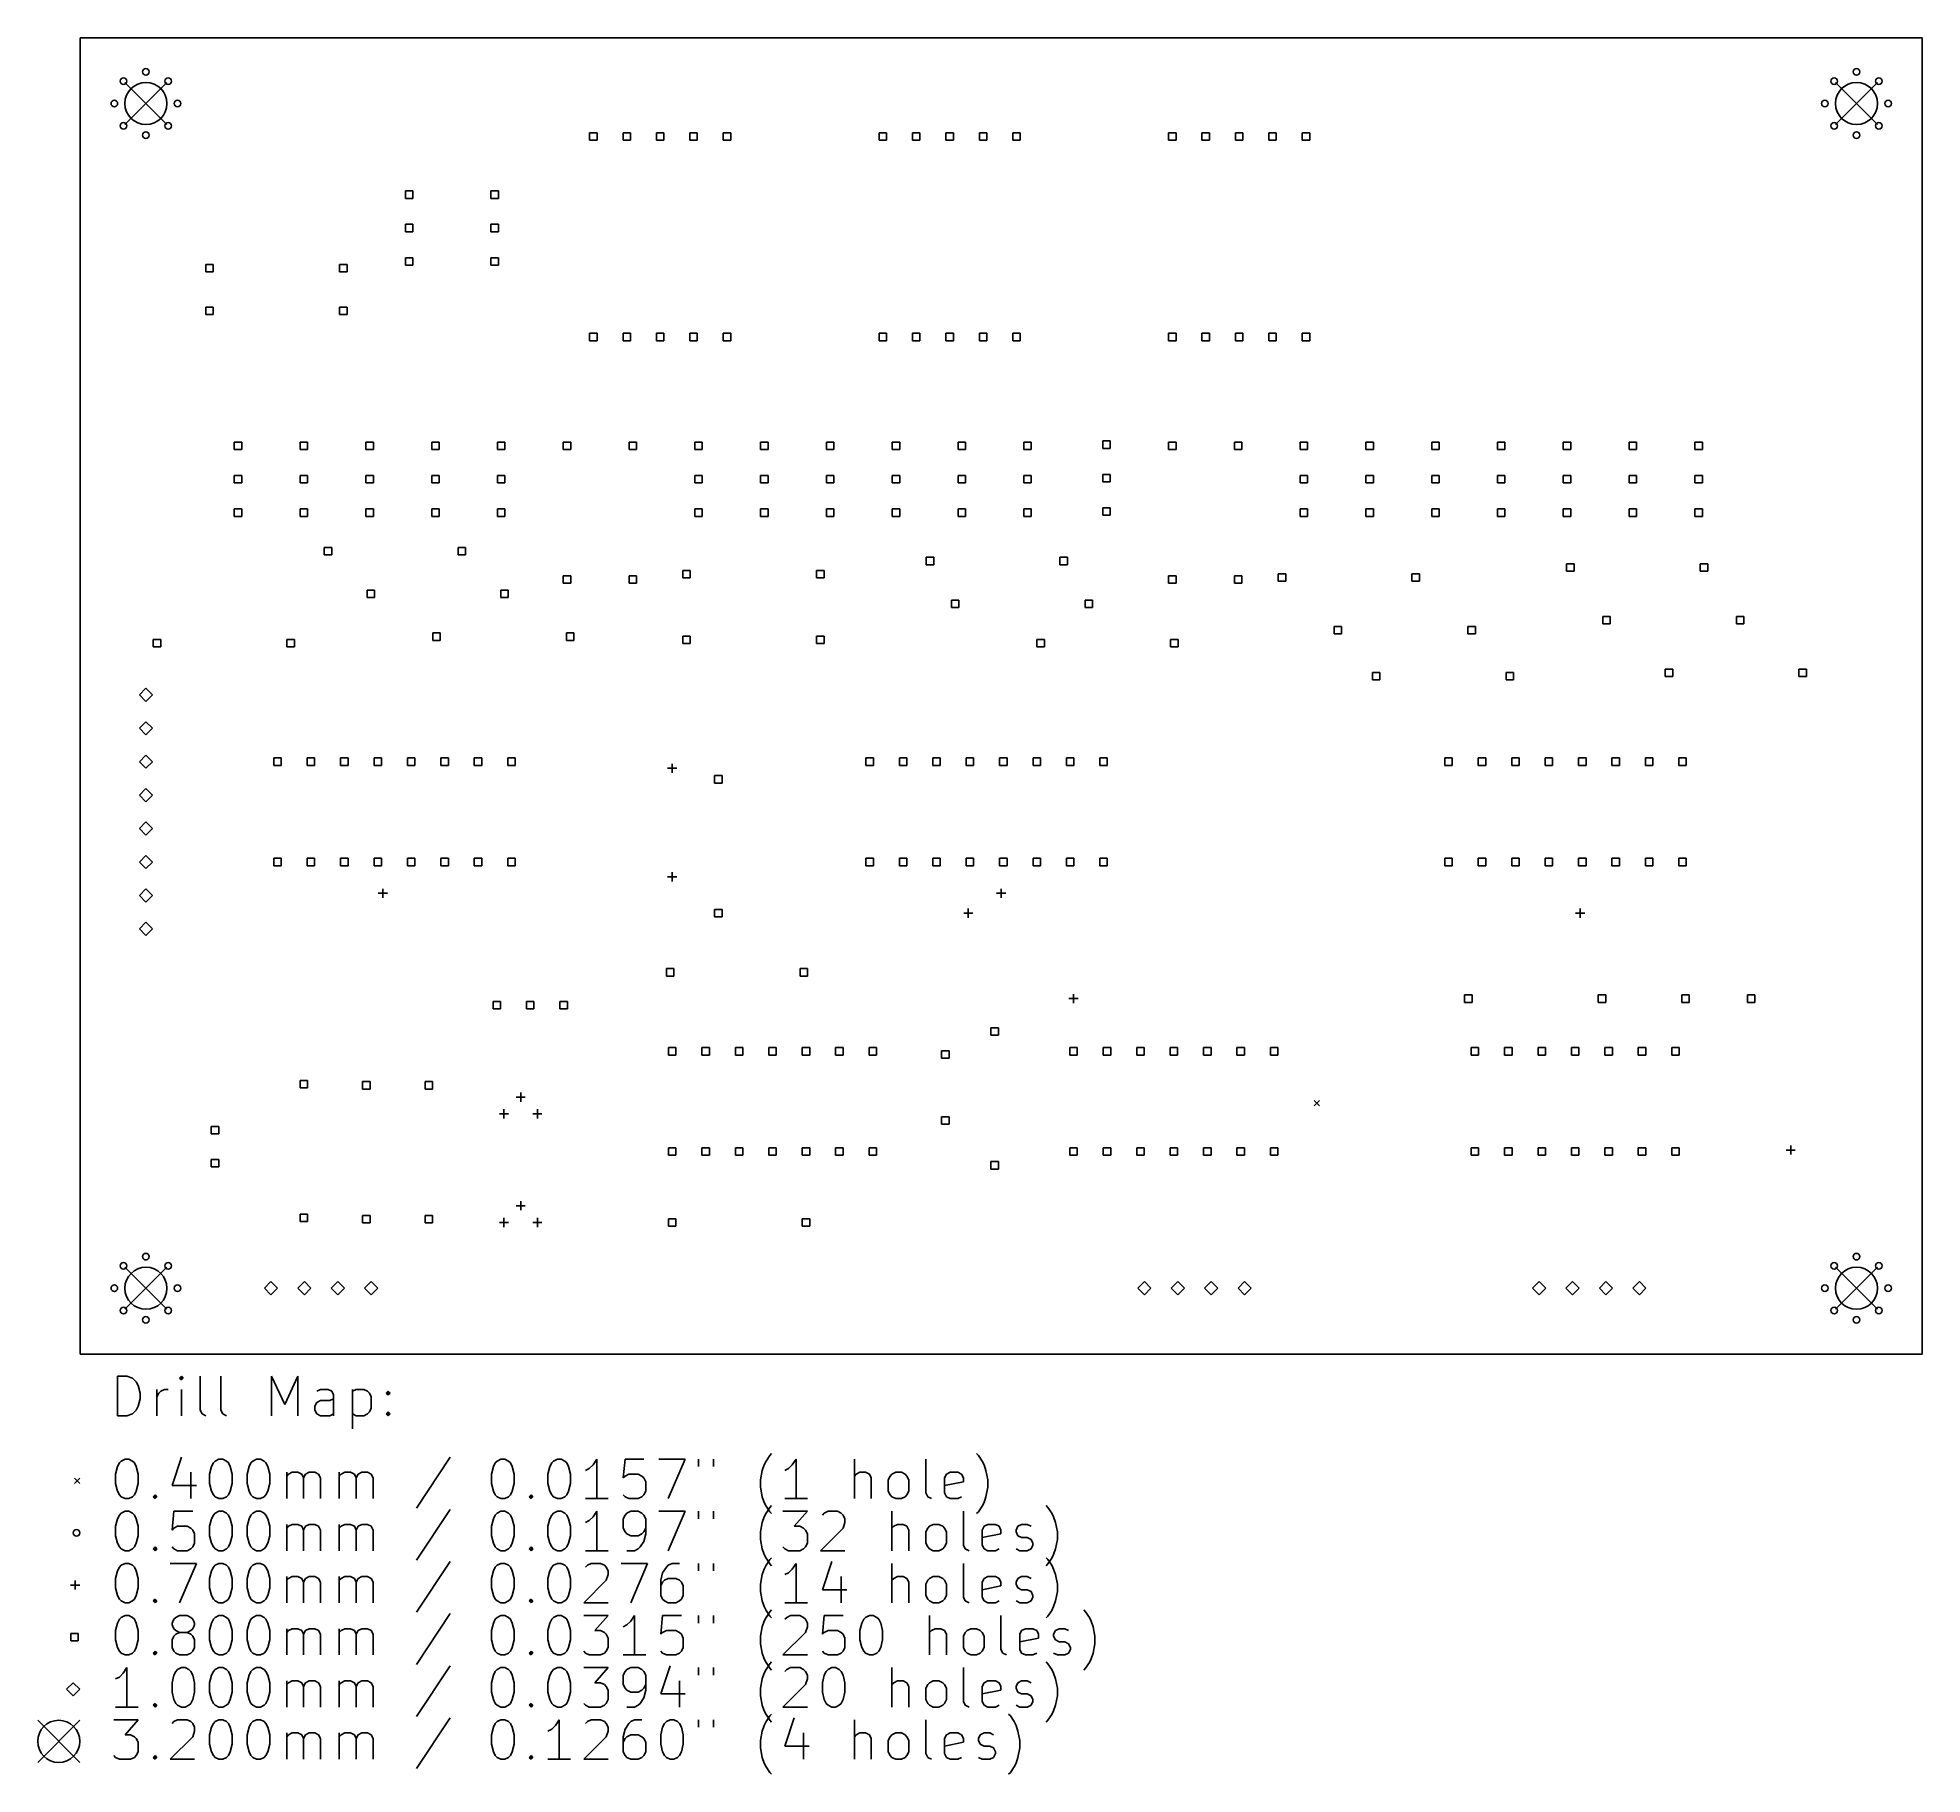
# Model space of a CAD drawing. Extents: x 1.84 to 7.48, y -7.16 to -1.97.
import ezdxf

# ---------------------------------------------------------------- set-up
doc = ezdxf.new("R2010")
doc.units = 0
doc.header["$MEASUREMENT"] = 0
doc.layers.add('BLACK', color=7, linetype='CONTINUOUS')

msp = doc.modelspace()

# ---------------------------------------------------------------- linework, layer by layer
at = {"layer": 'BLACK', "linetype": 'CONTINUOUS'}
for p, q in [((1.9685, -1.9685), (1.9685, -5.90551)), ((7.48031, -1.9685), (1.9685, -1.9685)), ((7.48031, -5.90551), (7.48031, -1.9685)), ((2.10236, -2.10236), (2.22835, -2.22835)), ((2.22835, -2.10236), (2.10236, -2.22835)), ((7.22047, -2.10236), (7.34646, -2.22835)), ((7.34646, -2.10236), (7.22047, -2.22835)), ((3.51507, -2.25264), (3.4928, -2.25264)), ((3.4928, -2.25264), (3.4928, -2.27492)), ((3.51507, -2.27492), (3.51507, -2.25264)), ((3.61507, -2.25264), (3.5928, -2.25264)), ((3.5928, -2.25264), (3.5928, -2.27492)), ((3.61507, -2.27492), (3.61507, -2.25264)), ((3.71507, -2.25264), (3.6928, -2.25264)), ((3.6928, -2.25264), (3.6928, -2.27492)), ((3.71507, -2.27492), (3.71507, -2.25264)), ((3.81507, -2.25264), (3.7928, -2.25264)), ((3.7928, -2.25264), (3.7928, -2.27492)), ((3.81507, -2.27492), (3.81507, -2.25264)), ((3.91507, -2.25264), (3.8928, -2.25264)), ((3.8928, -2.25264), (3.8928, -2.27492)), ((3.91507, -2.27492), (3.91507, -2.25264)), ((4.38121, -2.25264), (4.35894, -2.25264)), ((4.35894, -2.25264), (4.35894, -2.27492)), ((4.38121, -2.27492), (4.38121, -2.25264)), ((4.48121, -2.25264), (4.45894, -2.25264)), ((4.45894, -2.25264), (4.45894, -2.27492)), ((4.48121, -2.27492), (4.48121, -2.25264)), ((4.58121, -2.25264), (4.55894, -2.25264)), ((4.55894, -2.25264), (4.55894, -2.27492)), ((4.58121, -2.27492), (4.58121, -2.25264)), ((4.68121, -2.25264), (4.65894, -2.25264)), ((4.65894, -2.25264), (4.65894, -2.27492)), ((4.68121, -2.27492), (4.68121, -2.25264)), ((4.78121, -2.25264), (4.75894, -2.25264)), ((4.75894, -2.25264), (4.75894, -2.27492)), ((4.78121, -2.27492), (4.78121, -2.25264)), ((5.24736, -2.25264), (5.22508, -2.25264)), ((5.22508, -2.25264), (5.22508, -2.27492)), ((5.24736, -2.27492), (5.24736, -2.25264)), ((5.34736, -2.25264), (5.32508, -2.25264)), ((5.32508, -2.25264), (5.32508, -2.27492)), ((5.34736, -2.27492), (5.34736, -2.25264)), ((5.44736, -2.25264), (5.42508, -2.25264)), ((5.42508, -2.25264), (5.42508, -2.27492)), ((5.44736, -2.27492), (5.44736, -2.25264)), ((5.54736, -2.25264), (5.52508, -2.25264)), ((5.52508, -2.25264), (5.52508, -2.27492)), ((5.54736, -2.27492), (5.54736, -2.25264)), ((5.64736, -2.25264), (5.62508, -2.25264)), ((5.62508, -2.25264), (5.62508, -2.27492)), ((5.64736, -2.27492), (5.64736, -2.25264)), ((3.4928, -2.27492), (3.51507, -2.27492)), ((3.5928, -2.27492), (3.61507, -2.27492)), ((3.6928, -2.27492), (3.71507, -2.27492)), ((3.7928, -2.27492), (3.81507, -2.27492)), ((3.8928, -2.27492), (3.91507, -2.27492)), ((4.35894, -2.27492), (4.38121, -2.27492)), ((4.45894, -2.27492), (4.48121, -2.27492)), ((4.55894, -2.27492), (4.58121, -2.27492)), ((4.65894, -2.27492), (4.68121, -2.27492)), ((4.75894, -2.27492), (4.78121, -2.27492)), ((5.22508, -2.27492), (5.24736, -2.27492)), ((5.32508, -2.27492), (5.34736, -2.27492)), ((5.42508, -2.27492), (5.44736, -2.27492)), ((5.52508, -2.27492), (5.54736, -2.27492)), ((5.62508, -2.27492), (5.64736, -2.27492)), ((2.96389, -2.42666), (2.94162, -2.42666)), ((2.94162, -2.42666), (2.94162, -2.44893)), ((2.94162, -2.44893), (2.96389, -2.44893)), ((2.96389, -2.44893), (2.96389, -2.42666)), ((3.2198, -2.42666), (3.19753, -2.42666)), ((3.19753, -2.42666), (3.19753, -2.44893)), ((3.19753, -2.44893), (3.2198, -2.44893)), ((3.2198, -2.44893), (3.2198, -2.42666)), ((2.96389, -2.52666), (2.94162, -2.52666)), ((2.94162, -2.52666), (2.94162, -2.54893)), ((2.96389, -2.54893), (2.96389, -2.52666)), ((3.2198, -2.52666), (3.19753, -2.52666)), ((3.19753, -2.52666), (3.19753, -2.54893)), ((3.2198, -2.54893), (3.2198, -2.52666)), ((2.94162, -2.54893), (2.96389, -2.54893)), ((3.19753, -2.54893), (3.2198, -2.54893)), ((2.36704, -2.64634), (2.34477, -2.64634)), ((2.34477, -2.64634), (2.34477, -2.66862)), ((2.36704, -2.66862), (2.36704, -2.64634)), ((2.76704, -2.64634), (2.74477, -2.64634)), ((2.74477, -2.64634), (2.74477, -2.66862)), ((2.76704, -2.66862), (2.76704, -2.64634)), ((2.96389, -2.62666), (2.94162, -2.62666)), ((2.94162, -2.62666), (2.94162, -2.64893)), ((2.94162, -2.64893), (2.96389, -2.64893)), ((2.96389, -2.64893), (2.96389, -2.62666)), ((3.2198, -2.62666), (3.19753, -2.62666)), ((3.19753, -2.62666), (3.19753, -2.64893)), ((3.19753, -2.64893), (3.2198, -2.64893)), ((3.2198, -2.64893), (3.2198, -2.62666)), ((2.34477, -2.66862), (2.36704, -2.66862)), ((2.74477, -2.66862), (2.76704, -2.66862)), ((2.36704, -2.7743), (2.34477, -2.7743)), ((2.34477, -2.7743), (2.34477, -2.79657)), ((2.34477, -2.79657), (2.36704, -2.79657)), ((2.36704, -2.79657), (2.36704, -2.7743)), ((2.76704, -2.7743), (2.74477, -2.7743)), ((2.74477, -2.7743), (2.74477, -2.79657)), ((2.74477, -2.79657), (2.76704, -2.79657)), ((2.76704, -2.79657), (2.76704, -2.7743)), ((3.51507, -2.85264), (3.4928, -2.85264)), ((3.4928, -2.85264), (3.4928, -2.87492)), ((3.4928, -2.87492), (3.51507, -2.87492)), ((3.51507, -2.87492), (3.51507, -2.85264)), ((3.61507, -2.85264), (3.5928, -2.85264)), ((3.5928, -2.85264), (3.5928, -2.87492)), ((3.5928, -2.87492), (3.61507, -2.87492)), ((3.61507, -2.87492), (3.61507, -2.85264)), ((3.71507, -2.85264), (3.6928, -2.85264)), ((3.6928, -2.85264), (3.6928, -2.87492)), ((3.6928, -2.87492), (3.71507, -2.87492)), ((3.71507, -2.87492), (3.71507, -2.85264)), ((3.81507, -2.85264), (3.7928, -2.85264)), ((3.7928, -2.85264), (3.7928, -2.87492)), ((3.7928, -2.87492), (3.81507, -2.87492)), ((3.81507, -2.87492), (3.81507, -2.85264)), ((3.91507, -2.85264), (3.8928, -2.85264)), ((3.8928, -2.85264), (3.8928, -2.87492)), ((3.8928, -2.87492), (3.91507, -2.87492)), ((3.91507, -2.87492), (3.91507, -2.85264)), ((4.38121, -2.85264), (4.35894, -2.85264)), ((4.35894, -2.85264), (4.35894, -2.87492)), ((4.35894, -2.87492), (4.38121, -2.87492)), ((4.38121, -2.87492), (4.38121, -2.85264)), ((4.48121, -2.85264), (4.45894, -2.85264)), ((4.45894, -2.85264), (4.45894, -2.87492)), ((4.45894, -2.87492), (4.48121, -2.87492)), ((4.48121, -2.87492), (4.48121, -2.85264)), ((4.58121, -2.85264), (4.55894, -2.85264)), ((4.55894, -2.85264), (4.55894, -2.87492)), ((4.55894, -2.87492), (4.58121, -2.87492)), ((4.58121, -2.87492), (4.58121, -2.85264)), ((4.68121, -2.85264), (4.65894, -2.85264)), ((4.65894, -2.85264), (4.65894, -2.87492)), ((4.65894, -2.87492), (4.68121, -2.87492)), ((4.68121, -2.87492), (4.68121, -2.85264)), ((4.78121, -2.85264), (4.75894, -2.85264)), ((4.75894, -2.85264), (4.75894, -2.87492)), ((4.75894, -2.87492), (4.78121, -2.87492)), ((4.78121, -2.87492), (4.78121, -2.85264)), ((5.24736, -2.85264), (5.22508, -2.85264)), ((5.22508, -2.85264), (5.22508, -2.87492)), ((5.22508, -2.87492), (5.24736, -2.87492)), ((5.24736, -2.87492), (5.24736, -2.85264)), ((5.34736, -2.85264), (5.32508, -2.85264)), ((5.32508, -2.85264), (5.32508, -2.87492)), ((5.32508, -2.87492), (5.34736, -2.87492)), ((5.34736, -2.87492), (5.34736, -2.85264)), ((5.44736, -2.85264), (5.42508, -2.85264)), ((5.42508, -2.85264), (5.42508, -2.87492)), ((5.42508, -2.87492), (5.44736, -2.87492)), ((5.44736, -2.87492), (5.44736, -2.85264)), ((5.54736, -2.85264), (5.52508, -2.85264)), ((5.52508, -2.85264), (5.52508, -2.87492)), ((5.52508, -2.87492), (5.54736, -2.87492)), ((5.54736, -2.87492), (5.54736, -2.85264)), ((5.64736, -2.85264), (5.62508, -2.85264)), ((5.62508, -2.85264), (5.62508, -2.87492)), ((5.62508, -2.87492), (5.64736, -2.87492)), ((5.64736, -2.87492), (5.64736, -2.85264)), ((2.45208, -3.17784), (2.42981, -3.17784)), ((2.42981, -3.17784), (2.42981, -3.20011)), ((2.42981, -3.20011), (2.45208, -3.20011)), ((2.45208, -3.20011), (2.45208, -3.17784)), ((2.64893, -3.17784), (2.62666, -3.17784)), ((2.62666, -3.17784), (2.62666, -3.20011)), ((2.62666, -3.20011), (2.64893, -3.20011)), ((2.64893, -3.20011), (2.64893, -3.17784)), ((2.84578, -3.17784), (2.82351, -3.17784)), ((2.82351, -3.17784), (2.82351, -3.20011)), ((2.82351, -3.20011), (2.84578, -3.20011)), ((2.84578, -3.20011), (2.84578, -3.17784)), ((3.04263, -3.17784), (3.02036, -3.17784)), ((3.02036, -3.17784), (3.02036, -3.20011)), ((3.02036, -3.20011), (3.04263, -3.20011)), ((3.04263, -3.20011), (3.04263, -3.17784)), ((3.23948, -3.17784), (3.21721, -3.17784)), ((3.21721, -3.17784), (3.21721, -3.20011)), ((3.21721, -3.20011), (3.23948, -3.20011)), ((3.23948, -3.20011), (3.23948, -3.17784)), ((3.43633, -3.17784), (3.41406, -3.17784)), ((3.41406, -3.17784), (3.41406, -3.20011)), ((3.41406, -3.20011), (3.43633, -3.20011)), ((3.43633, -3.20011), (3.43633, -3.17784)), ((3.63318, -3.17784), (3.61091, -3.17784)), ((3.61091, -3.17784), (3.61091, -3.20011)), ((3.61091, -3.20011), (3.63318, -3.20011)), ((3.63318, -3.20011), (3.63318, -3.17784)), ((3.83003, -3.17784), (3.80776, -3.17784)), ((3.80776, -3.17784), (3.80776, -3.20011)), ((3.80776, -3.20011), (3.83003, -3.20011)), ((3.83003, -3.20011), (3.83003, -3.17784)), ((4.02688, -3.17784), (4.00461, -3.17784)), ((4.00461, -3.17784), (4.00461, -3.20011)), ((4.00461, -3.20011), (4.02688, -3.20011)), ((4.02688, -3.20011), (4.02688, -3.17784)), ((4.22373, -3.17784), (4.20146, -3.17784)), ((4.20146, -3.17784), (4.20146, -3.20011)), ((4.20146, -3.20011), (4.22373, -3.20011)), ((4.22373, -3.20011), (4.22373, -3.17784)), ((4.42058, -3.17784), (4.39831, -3.17784)), ((4.39831, -3.17784), (4.39831, -3.20011)), ((4.39831, -3.20011), (4.42058, -3.20011)), ((4.42058, -3.20011), (4.42058, -3.17784)), ((4.61743, -3.17784), (4.59516, -3.17784)), ((4.59516, -3.17784), (4.59516, -3.20011)), ((4.59516, -3.20011), (4.61743, -3.20011)), ((4.61743, -3.20011), (4.61743, -3.17784)), ((4.81429, -3.17784), (4.79201, -3.17784)), ((4.79201, -3.17784), (4.79201, -3.20011)), ((4.79201, -3.20011), (4.81429, -3.20011)), ((4.81429, -3.20011), (4.81429, -3.17784)), ((5.05051, -3.17469), (5.02823, -3.17469)), ((5.02823, -3.17469), (5.02823, -3.19696)), ((5.02823, -3.19696), (5.05051, -3.19696)), ((5.05051, -3.19696), (5.05051, -3.17469)), ((5.24736, -3.17784), (5.22508, -3.17784)), ((5.22508, -3.17784), (5.22508, -3.20011)), ((5.22508, -3.20011), (5.24736, -3.20011)), ((5.24736, -3.20011), (5.24736, -3.17784)), ((5.44421, -3.17784), (5.42194, -3.17784)), ((5.42194, -3.17784), (5.42194, -3.20011)), ((5.42194, -3.20011), (5.44421, -3.20011)), ((5.44421, -3.20011), (5.44421, -3.17784)), ((5.64106, -3.17784), (5.61879, -3.17784)), ((5.61879, -3.17784), (5.61879, -3.20011)), ((5.61879, -3.20011), (5.64106, -3.20011)), ((5.64106, -3.20011), (5.64106, -3.17784)), ((5.83791, -3.17784), (5.81564, -3.17784)), ((5.81564, -3.17784), (5.81564, -3.20011)), ((5.81564, -3.20011), (5.83791, -3.20011)), ((5.83791, -3.20011), (5.83791, -3.17784)), ((6.03476, -3.17784), (6.01249, -3.17784)), ((6.01249, -3.17784), (6.01249, -3.20011)), ((6.01249, -3.20011), (6.03476, -3.20011)), ((6.03476, -3.20011), (6.03476, -3.17784)), ((6.23161, -3.17784), (6.20934, -3.17784)), ((6.20934, -3.17784), (6.20934, -3.20011)), ((6.20934, -3.20011), (6.23161, -3.20011)), ((6.23161, -3.20011), (6.23161, -3.17784)), ((6.42846, -3.17784), (6.40619, -3.17784)), ((6.40619, -3.17784), (6.40619, -3.20011)), ((6.40619, -3.20011), (6.42846, -3.20011)), ((6.42846, -3.20011), (6.42846, -3.17784)), ((6.62531, -3.17784), (6.60304, -3.17784)), ((6.60304, -3.17784), (6.60304, -3.20011)), ((6.60304, -3.20011), (6.62531, -3.20011)), ((6.62531, -3.20011), (6.62531, -3.17784)), ((6.82216, -3.17784), (6.79989, -3.17784)), ((6.79989, -3.17784), (6.79989, -3.20011)), ((6.79989, -3.20011), (6.82216, -3.20011)), ((6.82216, -3.20011), (6.82216, -3.17784)), ((2.45208, -3.27784), (2.42981, -3.27784)), ((2.42981, -3.27784), (2.42981, -3.30011)), ((2.42981, -3.30011), (2.45208, -3.30011)), ((2.45208, -3.30011), (2.45208, -3.27784)), ((2.64893, -3.27784), (2.62666, -3.27784)), ((2.62666, -3.27784), (2.62666, -3.30011)), ((2.62666, -3.30011), (2.64893, -3.30011)), ((2.64893, -3.30011), (2.64893, -3.27784)), ((2.84578, -3.27784), (2.82351, -3.27784)), ((2.82351, -3.27784), (2.82351, -3.30011)), ((2.82351, -3.30011), (2.84578, -3.30011)), ((2.84578, -3.30011), (2.84578, -3.27784)), ((3.04263, -3.27784), (3.02036, -3.27784)), ((3.02036, -3.27784), (3.02036, -3.30011)), ((3.02036, -3.30011), (3.04263, -3.30011)), ((3.04263, -3.30011), (3.04263, -3.27784)), ((3.23948, -3.27784), (3.21721, -3.27784)), ((3.21721, -3.27784), (3.21721, -3.30011)), ((3.21721, -3.30011), (3.23948, -3.30011)), ((3.23948, -3.30011), (3.23948, -3.27784)), ((3.83003, -3.27784), (3.80776, -3.27784)), ((3.80776, -3.27784), (3.80776, -3.30011)), ((3.80776, -3.30011), (3.83003, -3.30011)), ((3.83003, -3.30011), (3.83003, -3.27784)), ((4.02688, -3.27784), (4.00461, -3.27784)), ((4.00461, -3.27784), (4.00461, -3.30011)), ((4.00461, -3.30011), (4.02688, -3.30011)), ((4.02688, -3.30011), (4.02688, -3.27784)), ((4.22373, -3.27784), (4.20146, -3.27784)), ((4.20146, -3.27784), (4.20146, -3.30011)), ((4.20146, -3.30011), (4.22373, -3.30011)), ((4.22373, -3.30011), (4.22373, -3.27784)), ((4.42058, -3.27784), (4.39831, -3.27784)), ((4.39831, -3.27784), (4.39831, -3.30011)), ((4.39831, -3.30011), (4.42058, -3.30011)), ((4.42058, -3.30011), (4.42058, -3.27784)), ((4.61743, -3.27784), (4.59516, -3.27784)), ((4.59516, -3.27784), (4.59516, -3.30011)), ((4.59516, -3.30011), (4.61743, -3.30011)), ((4.61743, -3.30011), (4.61743, -3.27784)), ((4.81429, -3.27784), (4.79201, -3.27784)), ((4.79201, -3.27784), (4.79201, -3.30011)), ((4.79201, -3.30011), (4.81429, -3.30011)), ((4.81429, -3.30011), (4.81429, -3.27784)), ((5.05051, -3.27469), (5.02823, -3.27469)), ((5.02823, -3.27469), (5.02823, -3.29696)), ((5.02823, -3.29696), (5.05051, -3.29696)), ((5.05051, -3.29696), (5.05051, -3.27469)), ((5.64106, -3.27784), (5.61879, -3.27784)), ((5.61879, -3.27784), (5.61879, -3.30011)), ((5.61879, -3.30011), (5.64106, -3.30011)), ((5.64106, -3.30011), (5.64106, -3.27784)), ((5.83791, -3.27784), (5.81564, -3.27784)), ((5.81564, -3.27784), (5.81564, -3.30011)), ((5.81564, -3.30011), (5.83791, -3.30011)), ((5.83791, -3.30011), (5.83791, -3.27784)), ((6.03476, -3.27784), (6.01249, -3.27784)), ((6.01249, -3.27784), (6.01249, -3.30011)), ((6.01249, -3.30011), (6.03476, -3.30011)), ((6.03476, -3.30011), (6.03476, -3.27784)), ((6.23161, -3.27784), (6.20934, -3.27784)), ((6.20934, -3.27784), (6.20934, -3.30011)), ((6.20934, -3.30011), (6.23161, -3.30011)), ((6.23161, -3.30011), (6.23161, -3.27784)), ((6.42846, -3.27784), (6.40619, -3.27784)), ((6.40619, -3.27784), (6.40619, -3.30011)), ((6.40619, -3.30011), (6.42846, -3.30011)), ((6.42846, -3.30011), (6.42846, -3.27784)), ((6.62531, -3.27784), (6.60304, -3.27784)), ((6.60304, -3.27784), (6.60304, -3.30011)), ((6.60304, -3.30011), (6.62531, -3.30011)), ((6.62531, -3.30011), (6.62531, -3.27784)), ((6.82216, -3.27784), (6.79989, -3.27784)), ((6.79989, -3.27784), (6.79989, -3.30011)), ((6.79989, -3.30011), (6.82216, -3.30011)), ((6.82216, -3.30011), (6.82216, -3.27784)), ((2.45208, -3.37784), (2.42981, -3.37784)), ((2.42981, -3.37784), (2.42981, -3.40011)), ((2.45208, -3.40011), (2.45208, -3.37784)), ((2.64893, -3.37784), (2.62666, -3.37784)), ((2.62666, -3.37784), (2.62666, -3.40011)), ((2.64893, -3.40011), (2.64893, -3.37784)), ((2.84578, -3.37784), (2.82351, -3.37784)), ((2.82351, -3.37784), (2.82351, -3.40011)), ((2.84578, -3.40011), (2.84578, -3.37784)), ((3.04263, -3.37784), (3.02036, -3.37784)), ((3.02036, -3.37784), (3.02036, -3.40011)), ((3.04263, -3.40011), (3.04263, -3.37784)), ((3.23948, -3.37784), (3.21721, -3.37784)), ((3.21721, -3.37784), (3.21721, -3.40011)), ((3.23948, -3.40011), (3.23948, -3.37784)), ((3.83003, -3.37784), (3.80776, -3.37784)), ((3.80776, -3.37784), (3.80776, -3.40011)), ((3.83003, -3.40011), (3.83003, -3.37784)), ((4.02688, -3.37784), (4.00461, -3.37784)), ((4.00461, -3.37784), (4.00461, -3.40011)), ((4.02688, -3.40011), (4.02688, -3.37784)), ((4.22373, -3.37784), (4.20146, -3.37784)), ((4.20146, -3.37784), (4.20146, -3.40011)), ((4.22373, -3.40011), (4.22373, -3.37784)), ((4.42058, -3.37784), (4.39831, -3.37784)), ((4.39831, -3.37784), (4.39831, -3.40011)), ((4.42058, -3.40011), (4.42058, -3.37784)), ((4.61743, -3.37784), (4.59516, -3.37784)), ((4.59516, -3.37784), (4.59516, -3.40011)), ((4.61743, -3.40011), (4.61743, -3.37784)), ((4.81429, -3.37784), (4.79201, -3.37784)), ((4.79201, -3.37784), (4.79201, -3.40011)), ((4.81429, -3.40011), (4.81429, -3.37784)), ((5.05051, -3.37469), (5.02823, -3.37469)), ((5.02823, -3.37469), (5.02823, -3.39696)), ((5.05051, -3.39696), (5.05051, -3.37469)), ((5.64106, -3.37784), (5.61879, -3.37784)), ((5.61879, -3.37784), (5.61879, -3.40011)), ((5.64106, -3.40011), (5.64106, -3.37784)), ((5.83791, -3.37784), (5.81564, -3.37784)), ((5.81564, -3.37784), (5.81564, -3.40011)), ((5.83791, -3.40011), (5.83791, -3.37784)), ((6.03476, -3.37784), (6.01249, -3.37784)), ((6.01249, -3.37784), (6.01249, -3.40011)), ((6.03476, -3.40011), (6.03476, -3.37784)), ((6.23161, -3.37784), (6.20934, -3.37784)), ((6.20934, -3.37784), (6.20934, -3.40011)), ((6.23161, -3.40011), (6.23161, -3.37784)), ((6.42846, -3.37784), (6.40619, -3.37784)), ((6.40619, -3.37784), (6.40619, -3.40011)), ((6.42846, -3.40011), (6.42846, -3.37784)), ((6.62531, -3.37784), (6.60304, -3.37784)), ((6.60304, -3.37784), (6.60304, -3.40011)), ((6.62531, -3.40011), (6.62531, -3.37784)), ((6.82216, -3.37784), (6.79989, -3.37784)), ((6.79989, -3.37784), (6.79989, -3.40011)), ((6.82216, -3.40011), (6.82216, -3.37784)), ((2.42981, -3.40011), (2.45208, -3.40011)), ((2.62666, -3.40011), (2.64893, -3.40011)), ((2.82351, -3.40011), (2.84578, -3.40011)), ((3.02036, -3.40011), (3.04263, -3.40011)), ((3.21721, -3.40011), (3.23948, -3.40011)), ((3.80776, -3.40011), (3.83003, -3.40011)), ((4.00461, -3.40011), (4.02688, -3.40011)), ((4.20146, -3.40011), (4.22373, -3.40011)), ((4.39831, -3.40011), (4.42058, -3.40011)), ((4.59516, -3.40011), (4.61743, -3.40011)), ((4.79201, -3.40011), (4.81429, -3.40011)), ((5.02823, -3.39696), (5.05051, -3.39696)), ((5.61879, -3.40011), (5.64106, -3.40011)), ((5.81564, -3.40011), (5.83791, -3.40011)), ((6.01249, -3.40011), (6.03476, -3.40011)), ((6.20934, -3.40011), (6.23161, -3.40011)), ((6.40619, -3.40011), (6.42846, -3.40011)), ((6.60304, -3.40011), (6.62531, -3.40011)), ((6.79989, -3.40011), (6.82216, -3.40011)), ((2.72137, -3.4928), (2.6991, -3.4928)), ((2.6991, -3.4928), (2.6991, -3.51507)), ((2.72137, -3.51507), (2.72137, -3.4928)), ((3.12137, -3.4928), (3.0991, -3.4928)), ((3.0991, -3.4928), (3.0991, -3.51507)), ((3.12137, -3.51507), (3.12137, -3.4928)), ((2.6991, -3.51507), (2.72137, -3.51507)), ((3.0991, -3.51507), (3.12137, -3.51507)), ((4.52255, -3.52233), (4.50028, -3.52233)), ((4.50028, -3.52233), (4.50028, -3.5446)), ((4.50028, -3.5446), (4.52255, -3.5446)), ((4.52255, -3.5446), (4.52255, -3.52233)), ((4.92255, -3.52233), (4.90028, -3.52233)), ((4.90028, -3.52233), (4.90028, -3.5446)), ((4.90028, -3.5446), (4.92255, -3.5446)), ((4.92255, -3.5446), (4.92255, -3.52233)), ((6.4383, -3.54201), (6.41603, -3.54201)), ((6.41603, -3.54201), (6.41603, -3.56429)), ((6.4383, -3.56429), (6.4383, -3.54201)), ((6.8383, -3.54201), (6.81603, -3.54201)), ((6.81603, -3.54201), (6.81603, -3.56429)), ((6.8383, -3.56429), (6.8383, -3.54201)), ((3.43633, -3.57784), (3.41406, -3.57784)), ((3.41406, -3.57784), (3.41406, -3.60011)), ((3.41406, -3.60011), (3.43633, -3.60011)), ((3.43633, -3.60011), (3.43633, -3.57784)), ((3.63318, -3.57784), (3.61091, -3.57784)), ((3.61091, -3.57784), (3.61091, -3.60011)), ((3.61091, -3.60011), (3.63318, -3.60011)), ((3.63318, -3.60011), (3.63318, -3.57784)), ((3.79421, -3.5617), (3.77194, -3.5617)), ((3.77194, -3.5617), (3.77194, -3.58397)), ((3.77194, -3.58397), (3.79421, -3.58397)), ((3.79421, -3.58397), (3.79421, -3.5617)), ((4.19421, -3.5617), (4.17194, -3.5617)), ((4.17194, -3.5617), (4.17194, -3.58397)), ((4.17194, -3.58397), (4.19421, -3.58397)), ((4.19421, -3.58397), (4.19421, -3.5617)), ((5.24736, -3.57784), (5.22508, -3.57784)), ((5.22508, -3.57784), (5.22508, -3.60011)), ((5.22508, -3.60011), (5.24736, -3.60011)), ((5.24736, -3.60011), (5.24736, -3.57784)), ((5.44421, -3.57784), (5.42194, -3.57784)), ((5.42194, -3.57784), (5.42194, -3.60011)), ((5.42194, -3.60011), (5.44421, -3.60011)), ((5.44421, -3.60011), (5.44421, -3.57784)), ((5.5757, -3.57154), (5.55343, -3.57154)), ((5.55343, -3.57154), (5.55343, -3.59381)), ((5.55343, -3.59381), (5.5757, -3.59381)), ((5.5757, -3.59381), (5.5757, -3.57154)), ((5.9757, -3.57154), (5.95343, -3.57154)), ((5.95343, -3.57154), (5.95343, -3.59381)), ((5.95343, -3.59381), (5.9757, -3.59381)), ((5.9757, -3.59381), (5.9757, -3.57154)), ((6.41603, -3.56429), (6.4383, -3.56429)), ((6.81603, -3.56429), (6.8383, -3.56429)), ((2.84932, -3.62075), (2.82705, -3.62075)), ((2.82705, -3.62075), (2.82705, -3.64303)), ((2.82705, -3.64303), (2.84932, -3.64303)), ((2.84932, -3.64303), (2.84932, -3.62075)), ((3.24932, -3.62075), (3.22705, -3.62075)), ((3.22705, -3.62075), (3.22705, -3.64303)), ((3.22705, -3.64303), (3.24932, -3.64303)), ((3.24932, -3.64303), (3.24932, -3.62075)), ((4.59775, -3.65028), (4.57548, -3.65028)), ((4.57548, -3.65028), (4.57548, -3.67255)), ((4.59775, -3.67255), (4.59775, -3.65028)), ((4.99775, -3.65028), (4.97548, -3.65028)), ((4.97548, -3.65028), (4.97548, -3.67255)), ((4.99775, -3.67255), (4.99775, -3.65028)), ((4.57548, -3.67255), (4.59775, -3.67255)), ((4.97548, -3.67255), (4.99775, -3.67255)), ((6.54657, -3.69949), (6.5243, -3.69949)), ((6.5243, -3.69949), (6.5243, -3.72177)), ((6.54657, -3.72177), (6.54657, -3.69949)), ((6.94657, -3.69949), (6.9243, -3.69949)), ((6.9243, -3.69949), (6.9243, -3.72177)), ((6.94657, -3.72177), (6.94657, -3.69949)), ((2.20956, -3.76839), (2.18729, -3.76839)), ((2.18729, -3.76839), (2.18729, -3.79066)), ((2.20956, -3.79066), (2.20956, -3.76839)), ((2.60956, -3.76839), (2.58729, -3.76839)), ((2.58729, -3.76839), (2.58729, -3.79066)), ((2.60956, -3.79066), (2.60956, -3.76839)), ((3.04617, -3.74871), (3.0239, -3.74871)), ((3.0239, -3.74871), (3.0239, -3.77098)), ((3.0239, -3.77098), (3.04617, -3.77098)), ((3.04617, -3.77098), (3.04617, -3.74871)), ((3.44617, -3.74871), (3.4239, -3.74871)), ((3.4239, -3.74871), (3.4239, -3.77098)), ((3.4239, -3.77098), (3.44617, -3.77098)), ((3.44617, -3.77098), (3.44617, -3.74871)), ((3.79421, -3.75855), (3.77194, -3.75855)), ((3.77194, -3.75855), (3.77194, -3.78082)), ((3.79421, -3.78082), (3.79421, -3.75855)), ((4.19421, -3.75855), (4.17194, -3.75855)), ((4.17194, -3.75855), (4.17194, -3.78082)), ((4.19421, -3.78082), (4.19421, -3.75855)), ((4.85366, -3.76839), (4.83138, -3.76839)), ((4.83138, -3.76839), (4.83138, -3.79066)), ((4.85366, -3.79066), (4.85366, -3.76839)), ((5.25366, -3.76839), (5.23138, -3.76839)), ((5.23138, -3.76839), (5.23138, -3.79066)), ((5.25366, -3.79066), (5.25366, -3.76839)), ((5.74303, -3.72902), (5.72075, -3.72902)), ((5.72075, -3.72902), (5.72075, -3.75129)), ((5.72075, -3.75129), (5.74303, -3.75129)), ((5.74303, -3.75129), (5.74303, -3.72902)), ((6.14303, -3.72902), (6.12075, -3.72902)), ((6.12075, -3.72902), (6.12075, -3.75129)), ((6.12075, -3.75129), (6.14303, -3.75129)), ((6.14303, -3.75129), (6.14303, -3.72902)), ((6.5243, -3.72177), (6.54657, -3.72177)), ((6.9243, -3.72177), (6.94657, -3.72177)), ((2.18729, -3.79066), (2.20956, -3.79066)), ((2.58729, -3.79066), (2.60956, -3.79066)), ((3.77194, -3.78082), (3.79421, -3.78082)), ((4.17194, -3.78082), (4.19421, -3.78082)), ((4.83138, -3.79066), (4.85366, -3.79066)), ((5.23138, -3.79066), (5.25366, -3.79066)), ((5.85759, -3.86682), (5.83532, -3.86682)), ((5.83532, -3.86682), (5.83532, -3.88909)), ((5.83532, -3.88909), (5.85759, -3.88909)), ((5.85759, -3.88909), (5.85759, -3.86682)), ((6.25759, -3.86682), (6.23532, -3.86682)), ((6.23532, -3.86682), (6.23532, -3.88909)), ((6.23532, -3.88909), (6.25759, -3.88909)), ((6.25759, -3.88909), (6.25759, -3.86682)), ((6.73358, -3.85697), (6.71131, -3.85697)), ((6.71131, -3.85697), (6.71131, -3.87925)), ((6.71131, -3.87925), (6.73358, -3.87925)), ((6.73358, -3.87925), (6.73358, -3.85697)), ((7.13358, -3.85697), (7.11131, -3.85697)), ((7.11131, -3.85697), (7.11131, -3.87925)), ((7.11131, -3.87925), (7.13358, -3.87925)), ((7.13358, -3.87925), (7.13358, -3.85697)), ((2.16535, -3.91417), (2.14567, -3.93386)), ((2.14567, -3.93386), (2.16535, -3.95354)), ((2.18504, -3.93386), (2.16535, -3.91417)), ((2.16535, -3.95354), (2.18504, -3.93386)), ((2.16535, -4.01417), (2.14567, -4.03386)), ((2.14567, -4.03386), (2.16535, -4.05354)), ((2.18504, -4.03386), (2.16535, -4.01417)), ((2.16535, -4.05354), (2.18504, -4.03386)), ((2.16535, -4.11417), (2.14567, -4.13386)), ((2.18504, -4.13386), (2.16535, -4.11417)), ((2.14567, -4.13386), (2.16535, -4.15354)), ((2.16535, -4.15354), (2.18504, -4.13386)), ((2.57019, -4.12272), (2.54792, -4.12272)), ((2.54792, -4.12272), (2.54792, -4.14499)), ((2.54792, -4.14499), (2.57019, -4.14499)), ((2.57019, -4.14499), (2.57019, -4.12272)), ((2.67019, -4.12272), (2.64792, -4.12272)), ((2.64792, -4.12272), (2.64792, -4.14499)), ((2.64792, -4.14499), (2.67019, -4.14499)), ((2.67019, -4.14499), (2.67019, -4.12272)), ((2.77019, -4.12272), (2.74792, -4.12272)), ((2.74792, -4.12272), (2.74792, -4.14499)), ((2.74792, -4.14499), (2.77019, -4.14499)), ((2.77019, -4.14499), (2.77019, -4.12272)), ((2.87019, -4.12272), (2.84792, -4.12272)), ((2.84792, -4.12272), (2.84792, -4.14499)), ((2.84792, -4.14499), (2.87019, -4.14499)), ((2.87019, -4.14499), (2.87019, -4.12272)), ((2.97019, -4.12272), (2.94792, -4.12272)), ((2.94792, -4.12272), (2.94792, -4.14499)), ((2.94792, -4.14499), (2.97019, -4.14499)), ((2.97019, -4.14499), (2.97019, -4.12272)), ((3.07019, -4.12272), (3.04792, -4.12272)), ((3.04792, -4.12272), (3.04792, -4.14499)), ((3.04792, -4.14499), (3.07019, -4.14499)), ((3.07019, -4.14499), (3.07019, -4.12272)), ((3.17019, -4.12272), (3.14792, -4.12272)), ((3.14792, -4.12272), (3.14792, -4.14499)), ((3.14792, -4.14499), (3.17019, -4.14499)), ((3.17019, -4.14499), (3.17019, -4.12272)), ((3.27019, -4.12272), (3.24792, -4.12272)), ((3.24792, -4.12272), (3.24792, -4.14499)), ((3.24792, -4.14499), (3.27019, -4.14499)), ((3.27019, -4.14499), (3.27019, -4.12272)), ((3.72638, -4.15354), (3.75394, -4.15354)), ((3.74016, -4.13976), (3.74016, -4.16732)), ((4.34184, -4.12272), (4.31957, -4.12272)), ((4.31957, -4.12272), (4.31957, -4.14499)), ((4.31957, -4.14499), (4.34184, -4.14499)), ((4.34184, -4.14499), (4.34184, -4.12272)), ((4.44184, -4.12272), (4.41957, -4.12272)), ((4.41957, -4.12272), (4.41957, -4.14499)), ((4.41957, -4.14499), (4.44184, -4.14499)), ((4.44184, -4.14499), (4.44184, -4.12272)), ((4.54184, -4.12272), (4.51957, -4.12272)), ((4.51957, -4.12272), (4.51957, -4.14499)), ((4.51957, -4.14499), (4.54184, -4.14499)), ((4.54184, -4.14499), (4.54184, -4.12272)), ((4.64184, -4.12272), (4.61957, -4.12272)), ((4.61957, -4.12272), (4.61957, -4.14499)), ((4.61957, -4.14499), (4.64184, -4.14499)), ((4.64184, -4.14499), (4.64184, -4.12272)), ((4.74184, -4.12272), (4.71957, -4.12272)), ((4.71957, -4.12272), (4.71957, -4.14499)), ((4.71957, -4.14499), (4.74184, -4.14499)), ((4.74184, -4.14499), (4.74184, -4.12272)), ((4.84184, -4.12272), (4.81957, -4.12272)), ((4.81957, -4.12272), (4.81957, -4.14499)), ((4.81957, -4.14499), (4.84184, -4.14499)), ((4.84184, -4.14499), (4.84184, -4.12272)), ((4.94184, -4.12272), (4.91957, -4.12272)), ((4.91957, -4.12272), (4.91957, -4.14499)), ((4.91957, -4.14499), (4.94184, -4.14499)), ((4.94184, -4.14499), (4.94184, -4.12272)), ((5.04184, -4.12272), (5.01957, -4.12272)), ((5.01957, -4.12272), (5.01957, -4.14499)), ((5.01957, -4.14499), (5.04184, -4.14499)), ((5.04184, -4.14499), (5.04184, -4.12272)), ((6.07413, -4.12272), (6.05186, -4.12272)), ((6.05186, -4.12272), (6.05186, -4.14499)), ((6.05186, -4.14499), (6.07413, -4.14499)), ((6.07413, -4.14499), (6.07413, -4.12272)), ((6.17413, -4.12272), (6.15186, -4.12272)), ((6.15186, -4.12272), (6.15186, -4.14499)), ((6.15186, -4.14499), (6.17413, -4.14499)), ((6.17413, -4.14499), (6.17413, -4.12272)), ((6.27413, -4.12272), (6.25186, -4.12272)), ((6.25186, -4.12272), (6.25186, -4.14499)), ((6.25186, -4.14499), (6.27413, -4.14499)), ((6.27413, -4.14499), (6.27413, -4.12272)), ((6.37413, -4.12272), (6.35186, -4.12272)), ((6.35186, -4.12272), (6.35186, -4.14499)), ((6.35186, -4.14499), (6.37413, -4.14499)), ((6.37413, -4.14499), (6.37413, -4.12272)), ((6.47413, -4.12272), (6.45186, -4.12272)), ((6.45186, -4.12272), (6.45186, -4.14499)), ((6.45186, -4.14499), (6.47413, -4.14499)), ((6.47413, -4.14499), (6.47413, -4.12272)), ((6.57413, -4.12272), (6.55186, -4.12272)), ((6.55186, -4.12272), (6.55186, -4.14499)), ((6.55186, -4.14499), (6.57413, -4.14499)), ((6.57413, -4.14499), (6.57413, -4.12272)), ((6.67413, -4.12272), (6.65186, -4.12272)), ((6.65186, -4.12272), (6.65186, -4.14499)), ((6.65186, -4.14499), (6.67413, -4.14499)), ((6.67413, -4.14499), (6.67413, -4.12272)), ((6.77413, -4.12272), (6.75186, -4.12272)), ((6.75186, -4.12272), (6.75186, -4.14499)), ((6.75186, -4.14499), (6.77413, -4.14499)), ((6.77413, -4.14499), (6.77413, -4.12272)), ((2.16535, -4.21417), (2.14567, -4.23386)), ((2.18504, -4.23386), (2.16535, -4.21417)), ((3.88909, -4.17548), (3.86682, -4.17548)), ((3.86682, -4.17548), (3.86682, -4.19775)), ((3.86682, -4.19775), (3.88909, -4.19775)), ((3.88909, -4.19775), (3.88909, -4.17548)), ((2.14567, -4.23386), (2.16535, -4.25354)), ((2.16535, -4.25354), (2.18504, -4.23386)), ((2.16535, -4.31417), (2.14567, -4.33386)), ((2.14567, -4.33386), (2.16535, -4.35354)), ((2.18504, -4.33386), (2.16535, -4.31417)), ((2.16535, -4.35354), (2.18504, -4.33386)), ((2.16535, -4.41417), (2.14567, -4.43386)), ((2.14567, -4.43386), (2.16535, -4.45354)), ((2.18504, -4.43386), (2.16535, -4.41417)), ((2.16535, -4.45354), (2.18504, -4.43386)), ((2.57019, -4.42272), (2.54792, -4.42272)), ((2.54792, -4.42272), (2.54792, -4.44499)), ((2.54792, -4.44499), (2.57019, -4.44499)), ((2.57019, -4.44499), (2.57019, -4.42272)), ((2.67019, -4.42272), (2.64792, -4.42272)), ((2.64792, -4.42272), (2.64792, -4.44499)), ((2.64792, -4.44499), (2.67019, -4.44499)), ((2.67019, -4.44499), (2.67019, -4.42272)), ((2.77019, -4.42272), (2.74792, -4.42272)), ((2.74792, -4.42272), (2.74792, -4.44499)), ((2.74792, -4.44499), (2.77019, -4.44499)), ((2.77019, -4.44499), (2.77019, -4.42272)), ((2.87019, -4.42272), (2.84792, -4.42272)), ((2.84792, -4.42272), (2.84792, -4.44499)), ((2.84792, -4.44499), (2.87019, -4.44499)), ((2.87019, -4.44499), (2.87019, -4.42272)), ((2.97019, -4.42272), (2.94792, -4.42272)), ((2.94792, -4.42272), (2.94792, -4.44499)), ((2.94792, -4.44499), (2.97019, -4.44499)), ((2.97019, -4.44499), (2.97019, -4.42272)), ((3.07019, -4.42272), (3.04792, -4.42272)), ((3.04792, -4.42272), (3.04792, -4.44499)), ((3.04792, -4.44499), (3.07019, -4.44499)), ((3.07019, -4.44499), (3.07019, -4.42272)), ((3.17019, -4.42272), (3.14792, -4.42272)), ((3.14792, -4.42272), (3.14792, -4.44499)), ((3.14792, -4.44499), (3.17019, -4.44499)), ((3.17019, -4.44499), (3.17019, -4.42272)), ((3.27019, -4.42272), (3.24792, -4.42272)), ((3.24792, -4.42272), (3.24792, -4.44499)), ((3.24792, -4.44499), (3.27019, -4.44499)), ((3.27019, -4.44499), (3.27019, -4.42272)), ((4.34184, -4.42272), (4.31957, -4.42272)), ((4.31957, -4.42272), (4.31957, -4.44499)), ((4.31957, -4.44499), (4.34184, -4.44499)), ((4.34184, -4.44499), (4.34184, -4.42272)), ((4.44184, -4.42272), (4.41957, -4.42272)), ((4.41957, -4.42272), (4.41957, -4.44499)), ((4.41957, -4.44499), (4.44184, -4.44499)), ((4.44184, -4.44499), (4.44184, -4.42272)), ((4.54184, -4.42272), (4.51957, -4.42272)), ((4.51957, -4.42272), (4.51957, -4.44499)), ((4.51957, -4.44499), (4.54184, -4.44499)), ((4.54184, -4.44499), (4.54184, -4.42272)), ((4.64184, -4.42272), (4.61957, -4.42272)), ((4.61957, -4.42272), (4.61957, -4.44499)), ((4.61957, -4.44499), (4.64184, -4.44499)), ((4.64184, -4.44499), (4.64184, -4.42272)), ((4.74184, -4.42272), (4.71957, -4.42272)), ((4.71957, -4.42272), (4.71957, -4.44499)), ((4.71957, -4.44499), (4.74184, -4.44499)), ((4.74184, -4.44499), (4.74184, -4.42272)), ((4.84184, -4.42272), (4.81957, -4.42272)), ((4.81957, -4.42272), (4.81957, -4.44499)), ((4.81957, -4.44499), (4.84184, -4.44499)), ((4.84184, -4.44499), (4.84184, -4.42272)), ((4.94184, -4.42272), (4.91957, -4.42272)), ((4.91957, -4.42272), (4.91957, -4.44499)), ((4.91957, -4.44499), (4.94184, -4.44499)), ((4.94184, -4.44499), (4.94184, -4.42272)), ((5.04184, -4.42272), (5.01957, -4.42272)), ((5.01957, -4.42272), (5.01957, -4.44499)), ((5.01957, -4.44499), (5.04184, -4.44499)), ((5.04184, -4.44499), (5.04184, -4.42272)), ((6.07413, -4.42272), (6.05186, -4.42272)), ((6.05186, -4.42272), (6.05186, -4.44499)), ((6.05186, -4.44499), (6.07413, -4.44499)), ((6.07413, -4.44499), (6.07413, -4.42272)), ((6.17413, -4.42272), (6.15186, -4.42272)), ((6.15186, -4.42272), (6.15186, -4.44499)), ((6.15186, -4.44499), (6.17413, -4.44499)), ((6.17413, -4.44499), (6.17413, -4.42272)), ((6.27413, -4.42272), (6.25186, -4.42272)), ((6.25186, -4.42272), (6.25186, -4.44499)), ((6.25186, -4.44499), (6.27413, -4.44499)), ((6.27413, -4.44499), (6.27413, -4.42272)), ((6.37413, -4.42272), (6.35186, -4.42272)), ((6.35186, -4.42272), (6.35186, -4.44499)), ((6.35186, -4.44499), (6.37413, -4.44499)), ((6.37413, -4.44499), (6.37413, -4.42272)), ((6.47413, -4.42272), (6.45186, -4.42272)), ((6.45186, -4.42272), (6.45186, -4.44499)), ((6.45186, -4.44499), (6.47413, -4.44499)), ((6.47413, -4.44499), (6.47413, -4.42272)), ((6.57413, -4.42272), (6.55186, -4.42272)), ((6.55186, -4.42272), (6.55186, -4.44499)), ((6.55186, -4.44499), (6.57413, -4.44499)), ((6.57413, -4.44499), (6.57413, -4.42272)), ((6.67413, -4.42272), (6.65186, -4.42272)), ((6.65186, -4.42272), (6.65186, -4.44499)), ((6.65186, -4.44499), (6.67413, -4.44499)), ((6.67413, -4.44499), (6.67413, -4.42272)), ((6.77413, -4.42272), (6.75186, -4.42272)), ((6.75186, -4.42272), (6.75186, -4.44499)), ((6.75186, -4.44499), (6.77413, -4.44499)), ((6.77413, -4.44499), (6.77413, -4.42272)), ((3.72638, -4.47835), (3.75394, -4.47835)), ((3.74016, -4.46457), (3.74016, -4.49213)), ((2.16535, -4.51417), (2.14567, -4.53386)), ((2.14567, -4.53386), (2.16535, -4.55354)), ((2.18504, -4.53386), (2.16535, -4.51417)), ((2.16535, -4.55354), (2.18504, -4.53386)), ((2.86024, -4.52756), (2.8878, -4.52756)), ((2.87402, -4.51378), (2.87402, -4.54134)), ((4.71063, -4.52756), (4.73819, -4.52756)), ((4.72441, -4.51378), (4.72441, -4.54134)), ((2.16535, -4.61417), (2.14567, -4.63386)), ((2.18504, -4.63386), (2.16535, -4.61417)), ((3.88909, -4.57548), (3.86682, -4.57548)), ((3.86682, -4.57548), (3.86682, -4.59775)), ((3.86682, -4.59775), (3.88909, -4.59775)), ((3.88909, -4.59775), (3.88909, -4.57548)), ((4.6122, -4.58661), (4.63976, -4.58661)), ((4.62598, -4.57283), (4.62598, -4.60039)), ((6.44291, -4.58661), (6.47047, -4.58661)), ((6.45669, -4.57283), (6.45669, -4.60039)), ((2.14567, -4.63386), (2.16535, -4.65354)), ((2.16535, -4.65354), (2.18504, -4.63386)), ((3.74499, -4.75264), (3.72272, -4.75264)), ((3.72272, -4.75264), (3.72272, -4.77492)), ((3.72272, -4.77492), (3.74499, -4.77492)), ((3.74499, -4.77492), (3.74499, -4.75264)), ((4.14499, -4.75264), (4.12272, -4.75264)), ((4.12272, -4.75264), (4.12272, -4.77492)), ((4.12272, -4.77492), (4.14499, -4.77492)), ((4.14499, -4.77492), (4.14499, -4.75264)), ((4.92717, -4.84252), (4.95472, -4.84252)), ((4.94094, -4.82874), (4.94094, -4.8563)), ((6.13318, -4.83138), (6.11091, -4.83138)), ((6.11091, -4.83138), (6.11091, -4.85366)), ((6.13318, -4.85366), (6.13318, -4.83138)), ((6.53318, -4.83138), (6.51091, -4.83138)), ((6.51091, -4.83138), (6.51091, -4.85366)), ((6.53318, -4.85366), (6.53318, -4.83138)), ((6.78279, -4.83138), (6.76052, -4.83138)), ((6.76052, -4.83138), (6.76052, -4.85366)), ((6.78279, -4.85366), (6.78279, -4.83138)), ((6.97964, -4.83138), (6.95737, -4.83138)), ((6.95737, -4.83138), (6.95737, -4.85366)), ((6.97964, -4.85366), (6.97964, -4.83138)), ((3.22649, -4.85107), (3.20422, -4.85107)), ((3.20422, -4.85107), (3.20422, -4.87334)), ((3.20422, -4.87334), (3.22649, -4.87334)), ((3.22649, -4.87334), (3.22649, -4.85107)), ((3.32649, -4.85107), (3.30422, -4.85107)), ((3.30422, -4.85107), (3.30422, -4.87334)), ((3.30422, -4.87334), (3.32649, -4.87334)), ((3.32649, -4.87334), (3.32649, -4.85107)), ((3.42649, -4.85107), (3.40422, -4.85107)), ((3.40422, -4.85107), (3.40422, -4.87334)), ((3.40422, -4.87334), (3.42649, -4.87334)), ((3.42649, -4.87334), (3.42649, -4.85107)), ((6.11091, -4.85366), (6.13318, -4.85366)), ((6.51091, -4.85366), (6.53318, -4.85366)), ((6.76052, -4.85366), (6.78279, -4.85366)), ((6.95737, -4.85366), (6.97964, -4.85366)), ((4.71586, -4.92981), (4.69359, -4.92981)), ((4.69359, -4.92981), (4.69359, -4.95208)), ((4.69359, -4.95208), (4.71586, -4.95208)), ((4.71586, -4.95208), (4.71586, -4.92981)), ((3.75129, -4.98886), (3.72902, -4.98886)), ((3.72902, -4.98886), (3.72902, -5.01114)), ((3.72902, -5.01114), (3.75129, -5.01114)), ((3.75129, -5.01114), (3.75129, -4.98886)), ((3.85129, -4.98886), (3.82902, -4.98886)), ((3.82902, -4.98886), (3.82902, -5.01114)), ((3.82902, -5.01114), (3.85129, -5.01114)), ((3.85129, -5.01114), (3.85129, -4.98886)), ((3.95129, -4.98886), (3.92902, -4.98886)), ((3.92902, -4.98886), (3.92902, -5.01114)), ((3.92902, -5.01114), (3.95129, -5.01114)), ((3.95129, -5.01114), (3.95129, -4.98886)), ((4.05129, -4.98886), (4.02902, -4.98886)), ((4.02902, -4.98886), (4.02902, -5.01114)), ((4.02902, -5.01114), (4.05129, -5.01114)), ((4.05129, -5.01114), (4.05129, -4.98886)), ((4.15129, -4.98886), (4.12902, -4.98886)), ((4.12902, -4.98886), (4.12902, -5.01114)), ((4.12902, -5.01114), (4.15129, -5.01114)), ((4.15129, -5.01114), (4.15129, -4.98886)), ((4.25129, -4.98886), (4.22902, -4.98886)), ((4.22902, -4.98886), (4.22902, -5.01114)), ((4.22902, -5.01114), (4.25129, -5.01114)), ((4.25129, -5.01114), (4.25129, -4.98886)), ((4.35129, -4.98886), (4.32902, -4.98886)), ((4.32902, -4.98886), (4.32902, -5.01114)), ((4.32902, -5.01114), (4.35129, -5.01114)), ((4.35129, -5.01114), (4.35129, -4.98886)), ((4.56822, -4.99871), (4.54595, -4.99871)), ((4.54595, -4.99871), (4.54595, -5.02098)), ((4.56822, -5.02098), (4.56822, -4.99871)), ((4.95208, -4.98886), (4.92981, -4.98886)), ((4.92981, -4.98886), (4.92981, -5.01114)), ((4.92981, -5.01114), (4.95208, -5.01114)), ((4.95208, -5.01114), (4.95208, -4.98886)), ((5.05208, -4.98886), (5.02981, -4.98886)), ((5.02981, -4.98886), (5.02981, -5.01114)), ((5.02981, -5.01114), (5.05208, -5.01114)), ((5.05208, -5.01114), (5.05208, -4.98886)), ((5.15208, -4.98886), (5.12981, -4.98886)), ((5.12981, -4.98886), (5.12981, -5.01114)), ((5.12981, -5.01114), (5.15208, -5.01114)), ((5.15208, -5.01114), (5.15208, -4.98886)), ((5.25208, -4.98886), (5.22981, -4.98886)), ((5.22981, -4.98886), (5.22981, -5.01114)), ((5.22981, -5.01114), (5.25208, -5.01114)), ((5.25208, -5.01114), (5.25208, -4.98886)), ((5.35208, -4.98886), (5.32981, -4.98886)), ((5.32981, -4.98886), (5.32981, -5.01114)), ((5.32981, -5.01114), (5.35208, -5.01114)), ((5.35208, -5.01114), (5.35208, -4.98886)), ((5.45208, -4.98886), (5.42981, -4.98886)), ((5.42981, -4.98886), (5.42981, -5.01114)), ((5.42981, -5.01114), (5.45208, -5.01114)), ((5.45208, -5.01114), (5.45208, -4.98886)), ((5.55208, -4.98886), (5.52981, -4.98886)), ((5.52981, -4.98886), (5.52981, -5.01114)), ((5.52981, -5.01114), (5.55208, -5.01114)), ((5.55208, -5.01114), (5.55208, -4.98886)), ((6.15287, -4.98886), (6.1306, -4.98886)), ((6.1306, -4.98886), (6.1306, -5.01114)), ((6.1306, -5.01114), (6.15287, -5.01114)), ((6.15287, -5.01114), (6.15287, -4.98886)), ((6.25287, -4.98886), (6.2306, -4.98886)), ((6.2306, -4.98886), (6.2306, -5.01114)), ((6.2306, -5.01114), (6.25287, -5.01114)), ((6.25287, -5.01114), (6.25287, -4.98886)), ((6.35287, -4.98886), (6.3306, -4.98886)), ((6.3306, -4.98886), (6.3306, -5.01114)), ((6.3306, -5.01114), (6.35287, -5.01114)), ((6.35287, -5.01114), (6.35287, -4.98886)), ((6.45287, -4.98886), (6.4306, -4.98886)), ((6.4306, -4.98886), (6.4306, -5.01114)), ((6.4306, -5.01114), (6.45287, -5.01114)), ((6.45287, -5.01114), (6.45287, -4.98886)), ((6.55287, -4.98886), (6.5306, -4.98886)), ((6.5306, -4.98886), (6.5306, -5.01114)), ((6.5306, -5.01114), (6.55287, -5.01114)), ((6.55287, -5.01114), (6.55287, -4.98886)), ((6.65287, -4.98886), (6.6306, -4.98886)), ((6.6306, -4.98886), (6.6306, -5.01114)), ((6.6306, -5.01114), (6.65287, -5.01114)), ((6.65287, -5.01114), (6.65287, -4.98886)), ((6.75287, -4.98886), (6.7306, -4.98886)), ((6.7306, -4.98886), (6.7306, -5.01114)), ((6.7306, -5.01114), (6.75287, -5.01114)), ((6.75287, -5.01114), (6.75287, -4.98886)), ((4.54595, -5.02098), (4.56822, -5.02098)), ((2.64893, -5.08729), (2.62666, -5.08729)), ((2.62666, -5.08729), (2.62666, -5.10956)), ((2.62666, -5.10956), (2.64893, -5.10956)), ((2.64893, -5.10956), (2.64893, -5.08729)), ((2.83594, -5.09083), (2.81367, -5.09083)), ((2.81367, -5.09083), (2.81367, -5.1131)), ((2.81367, -5.1131), (2.83594, -5.1131)), ((2.83594, -5.1131), (2.83594, -5.09083)), ((3.02295, -5.09083), (3.00068, -5.09083)), ((3.00068, -5.09083), (3.00068, -5.1131)), ((3.00068, -5.1131), (3.02295, -5.1131)), ((3.02295, -5.1131), (3.02295, -5.09083)), ((3.28661, -5.12323), (3.28661, -5.15079)), ((3.22283, -5.18701), (3.25039, -5.18701)), ((3.23661, -5.17323), (3.23661, -5.20079)), ((3.27283, -5.13701), (3.30039, -5.13701)), ((3.32283, -5.18701), (3.35039, -5.18701)), ((3.33661, -5.17323), (3.33661, -5.20079)), ((5.66063, -5.14764), (5.67638, -5.16339)), ((5.67638, -5.14764), (5.66063, -5.16339)), ((2.38318, -5.22508), (2.36091, -5.22508)), ((2.36091, -5.22508), (2.36091, -5.24736)), ((2.38318, -5.24736), (2.38318, -5.22508)), ((4.56822, -5.19556), (4.54595, -5.19556)), ((4.54595, -5.19556), (4.54595, -5.21783)), ((4.54595, -5.21783), (4.56822, -5.21783)), ((4.56822, -5.21783), (4.56822, -5.19556)), ((2.36091, -5.24736), (2.38318, -5.24736)), ((3.75129, -5.28886), (3.72902, -5.28886)), ((3.72902, -5.28886), (3.72902, -5.31114)), ((3.75129, -5.31114), (3.75129, -5.28886)), ((3.85129, -5.28886), (3.82902, -5.28886)), ((3.82902, -5.28886), (3.82902, -5.31114)), ((3.85129, -5.31114), (3.85129, -5.28886)), ((3.95129, -5.28886), (3.92902, -5.28886)), ((3.92902, -5.28886), (3.92902, -5.31114)), ((3.95129, -5.31114), (3.95129, -5.28886)), ((4.05129, -5.28886), (4.02902, -5.28886)), ((4.02902, -5.28886), (4.02902, -5.31114)), ((4.05129, -5.31114), (4.05129, -5.28886)), ((4.15129, -5.28886), (4.12902, -5.28886)), ((4.12902, -5.28886), (4.12902, -5.31114)), ((4.15129, -5.31114), (4.15129, -5.28886)), ((4.25129, -5.28886), (4.22902, -5.28886)), ((4.22902, -5.28886), (4.22902, -5.31114)), ((4.25129, -5.31114), (4.25129, -5.28886)), ((4.35129, -5.28886), (4.32902, -5.28886)), ((4.32902, -5.28886), (4.32902, -5.31114)), ((4.35129, -5.31114), (4.35129, -5.28886)), ((4.95208, -5.28886), (4.92981, -5.28886)), ((4.92981, -5.28886), (4.92981, -5.31114)), ((4.95208, -5.31114), (4.95208, -5.28886)), ((5.05208, -5.28886), (5.02981, -5.28886)), ((5.02981, -5.28886), (5.02981, -5.31114)), ((5.05208, -5.31114), (5.05208, -5.28886)), ((5.15208, -5.28886), (5.12981, -5.28886)), ((5.12981, -5.28886), (5.12981, -5.31114)), ((5.15208, -5.31114), (5.15208, -5.28886)), ((5.25208, -5.28886), (5.22981, -5.28886)), ((5.22981, -5.28886), (5.22981, -5.31114)), ((5.25208, -5.31114), (5.25208, -5.28886)), ((5.35208, -5.28886), (5.32981, -5.28886)), ((5.32981, -5.28886), (5.32981, -5.31114)), ((5.35208, -5.31114), (5.35208, -5.28886)), ((5.45208, -5.28886), (5.42981, -5.28886)), ((5.42981, -5.28886), (5.42981, -5.31114)), ((5.45208, -5.31114), (5.45208, -5.28886)), ((5.55208, -5.28886), (5.52981, -5.28886)), ((5.52981, -5.28886), (5.52981, -5.31114)), ((5.55208, -5.31114), (5.55208, -5.28886)), ((6.15287, -5.28886), (6.1306, -5.28886)), ((6.1306, -5.28886), (6.1306, -5.31114)), ((6.15287, -5.31114), (6.15287, -5.28886)), ((6.25287, -5.28886), (6.2306, -5.28886)), ((6.2306, -5.28886), (6.2306, -5.31114)), ((6.25287, -5.31114), (6.25287, -5.28886)), ((6.35287, -5.28886), (6.3306, -5.28886)), ((6.3306, -5.28886), (6.3306, -5.31114)), ((6.35287, -5.31114), (6.35287, -5.28886)), ((6.45287, -5.28886), (6.4306, -5.28886)), ((6.4306, -5.28886), (6.4306, -5.31114)), ((6.45287, -5.31114), (6.45287, -5.28886)), ((6.55287, -5.28886), (6.5306, -5.28886)), ((6.5306, -5.28886), (6.5306, -5.31114)), ((6.55287, -5.31114), (6.55287, -5.28886)), ((6.65287, -5.28886), (6.6306, -5.28886)), ((6.6306, -5.28886), (6.6306, -5.31114)), ((6.65287, -5.31114), (6.65287, -5.28886)), ((6.75287, -5.28886), (6.7306, -5.28886)), ((6.7306, -5.28886), (6.7306, -5.31114)), ((6.75287, -5.31114), (6.75287, -5.28886)), ((7.07283, -5.29528), (7.10039, -5.29528)), ((7.08661, -5.2815), (7.08661, -5.30906)), ((2.38318, -5.32351), (2.36091, -5.32351)), ((2.36091, -5.32351), (2.36091, -5.34578)), ((2.36091, -5.34578), (2.38318, -5.34578)), ((2.38318, -5.34578), (2.38318, -5.32351)), ((3.72902, -5.31114), (3.75129, -5.31114)), ((3.82902, -5.31114), (3.85129, -5.31114)), ((3.92902, -5.31114), (3.95129, -5.31114)), ((4.02902, -5.31114), (4.05129, -5.31114)), ((4.12902, -5.31114), (4.15129, -5.31114)), ((4.22902, -5.31114), (4.25129, -5.31114)), ((4.32902, -5.31114), (4.35129, -5.31114)), ((4.71586, -5.32981), (4.69359, -5.32981)), ((4.69359, -5.32981), (4.69359, -5.35208)), ((4.69359, -5.35208), (4.71586, -5.35208)), ((4.71586, -5.35208), (4.71586, -5.32981)), ((4.92981, -5.31114), (4.95208, -5.31114)), ((5.02981, -5.31114), (5.05208, -5.31114)), ((5.12981, -5.31114), (5.15208, -5.31114)), ((5.22981, -5.31114), (5.25208, -5.31114)), ((5.32981, -5.31114), (5.35208, -5.31114)), ((5.42981, -5.31114), (5.45208, -5.31114)), ((5.52981, -5.31114), (5.55208, -5.31114)), ((6.1306, -5.31114), (6.15287, -5.31114)), ((6.2306, -5.31114), (6.25287, -5.31114)), ((6.3306, -5.31114), (6.35287, -5.31114)), ((6.4306, -5.31114), (6.45287, -5.31114)), ((6.5306, -5.31114), (6.55287, -5.31114)), ((6.6306, -5.31114), (6.65287, -5.31114)), ((6.7306, -5.31114), (6.75287, -5.31114)), ((3.27283, -5.46181), (3.30039, -5.46181)), ((3.28661, -5.44803), (3.28661, -5.47559)), ((2.64893, -5.48729), (2.62666, -5.48729)), ((2.62666, -5.48729), (2.62666, -5.50956)), ((2.62666, -5.50956), (2.64893, -5.50956)), ((2.64893, -5.50956), (2.64893, -5.48729)), ((2.83594, -5.49083), (2.81367, -5.49083)), ((2.81367, -5.49083), (2.81367, -5.5131)), ((2.81367, -5.5131), (2.83594, -5.5131)), ((2.83594, -5.5131), (2.83594, -5.49083)), ((3.02295, -5.49083), (3.00068, -5.49083)), ((3.00068, -5.49083), (3.00068, -5.5131)), ((3.00068, -5.5131), (3.02295, -5.5131)), ((3.02295, -5.5131), (3.02295, -5.49083)), ((3.22283, -5.51181), (3.25039, -5.51181)), ((3.23661, -5.49803), (3.23661, -5.52559)), ((3.32283, -5.51181), (3.35039, -5.51181)), ((3.33661, -5.49803), (3.33661, -5.52559)), ((3.75129, -5.50068), (3.72902, -5.50068)), ((3.72902, -5.50068), (3.72902, -5.52295)), ((3.72902, -5.52295), (3.75129, -5.52295)), ((3.75129, -5.52295), (3.75129, -5.50068)), ((4.15129, -5.50068), (4.12902, -5.50068)), ((4.12902, -5.50068), (4.12902, -5.52295)), ((4.12902, -5.52295), (4.15129, -5.52295)), ((4.15129, -5.52295), (4.15129, -5.50068)), ((2.10236, -5.64567), (2.22835, -5.77165)), ((2.22835, -5.64567), (2.10236, -5.77165)), ((2.53937, -5.68898), (2.51969, -5.70866)), ((2.55906, -5.70866), (2.53937, -5.68898)), ((2.63937, -5.68898), (2.61969, -5.70866)), ((2.65906, -5.70866), (2.63937, -5.68898)), ((2.73937, -5.68898), (2.71969, -5.70866)), ((2.75906, -5.70866), (2.73937, -5.68898)), ((2.83937, -5.68898), (2.81969, -5.70866)), ((2.85906, -5.70866), (2.83937, -5.68898)), ((5.15276, -5.68898), (5.13307, -5.70866)), ((5.17244, -5.70866), (5.15276, -5.68898)), ((5.25276, -5.68898), (5.23307, -5.70866)), ((5.27244, -5.70866), (5.25276, -5.68898)), ((5.35276, -5.68898), (5.33307, -5.70866)), ((5.37244, -5.70866), (5.35276, -5.68898)), ((5.45276, -5.68898), (5.43307, -5.70866)), ((5.47244, -5.70866), (5.45276, -5.68898)), ((6.33386, -5.68898), (6.31417, -5.70866)), ((6.35354, -5.70866), (6.33386, -5.68898)), ((6.43386, -5.68898), (6.41417, -5.70866)), ((6.45354, -5.70866), (6.43386, -5.68898)), ((6.53386, -5.68898), (6.51417, -5.70866)), ((6.55354, -5.70866), (6.53386, -5.68898)), ((6.63386, -5.68898), (6.61417, -5.70866)), ((6.65354, -5.70866), (6.63386, -5.68898)), ((7.22047, -5.64567), (7.34646, -5.77165)), ((7.34646, -5.64567), (7.22047, -5.77165)), ((2.51969, -5.70866), (2.53937, -5.72835)), ((2.53937, -5.72835), (2.55906, -5.70866)), ((2.61969, -5.70866), (2.63937, -5.72835)), ((2.63937, -5.72835), (2.65906, -5.70866)), ((2.71969, -5.70866), (2.73937, -5.72835)), ((2.73937, -5.72835), (2.75906, -5.70866)), ((2.81969, -5.70866), (2.83937, -5.72835)), ((2.83937, -5.72835), (2.85906, -5.70866)), ((5.13307, -5.70866), (5.15276, -5.72835)), ((5.15276, -5.72835), (5.17244, -5.70866)), ((5.23307, -5.70866), (5.25276, -5.72835)), ((5.25276, -5.72835), (5.27244, -5.70866)), ((5.33307, -5.70866), (5.35276, -5.72835)), ((5.35276, -5.72835), (5.37244, -5.70866)), ((5.43307, -5.70866), (5.45276, -5.72835)), ((5.45276, -5.72835), (5.47244, -5.70866)), ((6.31417, -5.70866), (6.33386, -5.72835)), ((6.33386, -5.72835), (6.35354, -5.70866)), ((6.41417, -5.70866), (6.43386, -5.72835)), ((6.43386, -5.72835), (6.45354, -5.70866)), ((6.51417, -5.70866), (6.53386, -5.72835)), ((6.53386, -5.72835), (6.55354, -5.70866)), ((6.61417, -5.70866), (6.63386, -5.72835)), ((6.63386, -5.72835), (6.65354, -5.70866)), ((1.9685, -5.90551), (7.48031, -5.90551)), ((2.08029, -6.08985), (2.08029, -5.97174)), ((2.08029, -5.97174), (2.10841, -5.97174)), ((2.10841, -5.97174), (2.12528, -5.97736)), ((2.27151, -5.97174), (2.26589, -5.97736)), ((2.27714, -5.97736), (2.27151, -5.97174)), ((2.27151, -5.97174), (2.27151, -5.98299)), ((2.32776, -6.07298), (2.32776, -5.97174)), ((2.38962, -6.07298), (2.38962, -5.97174)), ((2.54148, -6.08985), (2.54148, -5.97174)), ((2.54148, -5.97174), (2.58085, -6.0561)), ((2.58085, -6.0561), (2.62022, -5.97174)), ((2.62022, -5.97174), (2.62022, -6.08985)), ((2.12528, -5.97736), (2.13653, -5.98861)), ((2.13653, -5.98861), (2.14215, -5.99986)), ((2.14215, -5.99986), (2.14778, -6.02236)), ((2.14778, -6.02236), (2.14778, -6.03923)), ((2.1984, -6.08985), (2.1984, -6.01111)), ((2.1984, -6.03361), (2.20402, -6.02236)), ((2.20402, -6.02236), (2.20965, -6.01673)), ((2.20965, -6.01673), (2.22089, -6.01111)), ((2.22089, -6.01111), (2.23214, -6.01111)), ((2.26589, -5.97736), (2.27151, -5.98299)), ((2.27151, -5.98299), (2.27714, -5.97736)), ((2.27151, -6.08985), (2.27151, -6.01111)), ((2.68771, -6.01111), (2.67646, -6.01673)), ((2.71021, -6.01111), (2.68771, -6.01111)), ((2.72146, -6.01673), (2.71021, -6.01111)), ((2.72708, -6.02798), (2.72146, -6.01673)), ((2.72708, -6.08985), (2.72708, -6.02798)), ((2.78332, -6.01111), (2.78332, -6.12922)), ((2.78332, -6.01673), (2.79457, -6.01111)), ((2.79457, -6.01111), (2.81707, -6.01111)), ((2.81707, -6.01111), (2.82832, -6.01673)), ((2.82832, -6.01673), (2.83394, -6.02236)), ((2.83394, -6.02236), (2.83957, -6.03361)), ((2.88456, -6.02236), (2.89019, -6.01673)), ((2.89019, -6.02798), (2.88456, -6.02236)), ((2.89019, -6.01673), (2.89581, -6.02236)), ((2.89019, -6.01673), (2.89019, -6.02798)), ((2.89581, -6.02236), (2.89019, -6.02798)), ((2.10841, -6.08985), (2.08029, -6.08985)), ((2.12528, -6.08422), (2.10841, -6.08985)), ((2.13653, -6.07298), (2.12528, -6.08422)), ((2.14215, -6.06173), (2.13653, -6.07298)), ((2.14778, -6.03923), (2.14215, -6.06173)), ((2.33338, -6.08422), (2.32776, -6.07298)), ((2.34463, -6.08985), (2.33338, -6.08422)), ((2.39525, -6.08422), (2.38962, -6.07298)), ((2.4065, -6.08985), (2.39525, -6.08422)), ((2.67084, -6.06173), (2.67646, -6.05048)), ((2.67084, -6.07298), (2.67084, -6.06173)), ((2.67646, -6.08422), (2.67084, -6.07298)), ((2.67646, -6.05048), (2.68771, -6.04485)), ((2.68771, -6.08985), (2.67646, -6.08422)), ((2.68771, -6.04485), (2.71583, -6.04485)), ((2.71583, -6.08985), (2.68771, -6.08985)), ((2.71583, -6.04485), (2.72708, -6.03923)), ((2.72708, -6.08422), (2.71583, -6.08985)), ((2.79457, -6.08985), (2.78332, -6.08422)), ((2.81707, -6.08985), (2.79457, -6.08985)), ((2.82832, -6.08422), (2.81707, -6.08985)), ((2.83394, -6.0786), (2.82832, -6.08422)), ((2.83957, -6.06735), (2.83394, -6.0786)), ((2.83957, -6.03361), (2.83957, -6.06735)), ((2.88456, -6.08422), (2.89019, -6.0786)), ((2.89019, -6.08985), (2.88456, -6.08422)), ((2.89019, -6.0786), (2.89581, -6.08422)), ((2.89019, -6.0786), (2.89019, -6.08985)), ((2.89581, -6.08422), (2.89019, -6.08985)), ((2.07466, -6.26476), (2.08029, -6.24227)), ((2.08029, -6.24227), (2.08591, -6.23102)), ((2.08591, -6.23102), (2.09154, -6.22539)), ((2.09154, -6.22539), (2.10278, -6.21977)), ((2.10278, -6.21977), (2.11403, -6.21977)), ((2.11403, -6.21977), (2.12528, -6.22539)), ((2.12528, -6.22539), (2.13091, -6.23102)), ((2.13091, -6.23102), (2.13653, -6.24227)), ((2.13653, -6.24227), (2.14215, -6.26476)), ((2.27151, -6.21415), (2.24339, -6.29851)), ((2.35588, -6.26476), (2.3615, -6.24227)), ((2.3615, -6.24227), (2.36713, -6.23102)), ((2.36713, -6.23102), (2.37275, -6.22539)), ((2.37275, -6.22539), (2.384, -6.21977)), ((2.384, -6.21977), (2.39525, -6.21977)), ((2.39525, -6.21977), (2.4065, -6.22539)), ((2.4065, -6.22539), (2.41212, -6.23102)), ((2.41212, -6.23102), (2.41774, -6.24227)), ((2.41774, -6.24227), (2.42337, -6.26476)), ((2.46836, -6.26476), (2.47399, -6.24227)), ((2.47399, -6.24227), (2.47961, -6.23102)), ((2.47961, -6.23102), (2.48524, -6.22539)), ((2.48524, -6.22539), (2.49648, -6.21977)), ((2.49648, -6.21977), (2.50773, -6.21977)), ((2.50773, -6.21977), (2.51898, -6.22539)), ((2.51898, -6.22539), (2.52461, -6.23102)), ((2.52461, -6.23102), (2.53023, -6.24227)), ((2.53023, -6.24227), (2.53585, -6.26476)), ((3.07579, -6.21415), (2.97455, -6.366)), ((3.19952, -6.26476), (3.20515, -6.24227)), ((3.20515, -6.24227), (3.21077, -6.23102)), ((3.21077, -6.23102), (3.21639, -6.22539)), ((3.21639, -6.22539), (3.22764, -6.21977)), ((3.22764, -6.21977), (3.23889, -6.21977)), ((3.23889, -6.21977), (3.25014, -6.22539)), ((3.25014, -6.22539), (3.25576, -6.23102)), ((3.25576, -6.23102), (3.26139, -6.24227)), ((3.26139, -6.24227), (3.26701, -6.26476)), ((3.36825, -6.26476), (3.37388, -6.24227)), ((3.37388, -6.24227), (3.3795, -6.23102)), ((3.3795, -6.23102), (3.38512, -6.22539)), ((3.38512, -6.22539), (3.39637, -6.21977)), ((3.39637, -6.21977), (3.40762, -6.21977)), ((3.40762, -6.21977), (3.41887, -6.22539)), ((3.41887, -6.22539), (3.42449, -6.23102)), ((3.42449, -6.23102), (3.43012, -6.24227)), ((3.43012, -6.24227), (3.43574, -6.26476)), ((3.49199, -6.24789), (3.48074, -6.25352)), ((3.50323, -6.23664), (3.49199, -6.24789)), ((3.51448, -6.21977), (3.50323, -6.23664)), ((3.51448, -6.33788), (3.51448, -6.21977)), ((3.59885, -6.21977), (3.59322, -6.27601)), ((3.65509, -6.21977), (3.59885, -6.21977)), ((3.70008, -6.21977), (3.77882, -6.21977)), ((3.77882, -6.21977), (3.72821, -6.33788)), ((3.81819, -6.21977), (3.81819, -6.24227)), ((3.86319, -6.21977), (3.86319, -6.24227)), ((4.0038, -6.28164), (4.00942, -6.25352)), ((4.00942, -6.25352), (4.01504, -6.23664)), ((4.01504, -6.23664), (4.02067, -6.22539)), ((4.02067, -6.22539), (4.03192, -6.20852)), ((4.03192, -6.20852), (4.03754, -6.2029)), ((4.08816, -6.24789), (4.07691, -6.25352)), ((4.09941, -6.23664), (4.08816, -6.24789)), ((4.11066, -6.21977), (4.09941, -6.23664)), ((4.11066, -6.33788), (4.11066, -6.21977)), ((4.28501, -6.33788), (4.28501, -6.21977)), ((4.49873, -6.32101), (4.49873, -6.21977)), ((4.65621, -6.20852), (4.65059, -6.2029)), ((4.66746, -6.22539), (4.65621, -6.20852)), ((4.67309, -6.23664), (4.66746, -6.22539)), ((4.67871, -6.25352), (4.67309, -6.23664)), ((4.68434, -6.28164), (4.67871, -6.25352)), ((1.95177, -6.27657), (1.96752, -6.29232)), ((1.96752, -6.27657), (1.95177, -6.29232)), ((2.07466, -6.29289), (2.07466, -6.26476)), ((2.08029, -6.31538), (2.07466, -6.29289)), ((2.08591, -6.32663), (2.08029, -6.31538)), ((2.13653, -6.31538), (2.13091, -6.32663)), ((2.14215, -6.29289), (2.13653, -6.31538)), ((2.14215, -6.26476), (2.14215, -6.29289)), ((2.24339, -6.29851), (2.31651, -6.29851)), ((2.29963, -6.25914), (2.29963, -6.33788)), ((2.35588, -6.29289), (2.35588, -6.26476)), ((2.3615, -6.31538), (2.35588, -6.29289)), ((2.36713, -6.32663), (2.3615, -6.31538)), ((2.41774, -6.31538), (2.41212, -6.32663)), ((2.42337, -6.29289), (2.41774, -6.31538)), ((2.42337, -6.26476), (2.42337, -6.29289)), ((2.46836, -6.29289), (2.46836, -6.26476)), ((2.47399, -6.31538), (2.46836, -6.29289)), ((2.47961, -6.32663), (2.47399, -6.31538)), ((2.53023, -6.31538), (2.52461, -6.32663)), ((2.53585, -6.29289), (2.53023, -6.31538)), ((2.53585, -6.26476), (2.53585, -6.29289)), ((2.58647, -6.33788), (2.58647, -6.25914)), ((2.58647, -6.27039), (2.5921, -6.26476)), ((2.5921, -6.26476), (2.60335, -6.25914)), ((2.60335, -6.25914), (2.62022, -6.25914)), ((2.62022, -6.25914), (2.63147, -6.26476)), ((2.63147, -6.26476), (2.63709, -6.27601)), ((2.63709, -6.27601), (2.64272, -6.26476)), ((2.63709, -6.27601), (2.63709, -6.33788)), ((2.64272, -6.26476), (2.65397, -6.25914)), ((2.65397, -6.25914), (2.67084, -6.25914)), ((2.67084, -6.25914), (2.68209, -6.26476)), ((2.68209, -6.26476), (2.68771, -6.27601)), ((2.68771, -6.27601), (2.68771, -6.33788)), ((2.74395, -6.33788), (2.74395, -6.25914)), ((2.74395, -6.27039), (2.74958, -6.26476)), ((2.74958, -6.26476), (2.76083, -6.25914)), ((2.76083, -6.25914), (2.7777, -6.25914)), ((2.7777, -6.25914), (2.78895, -6.26476)), ((2.78895, -6.26476), (2.79457, -6.27601)), ((2.79457, -6.27601), (2.8002, -6.26476)), ((2.79457, -6.27601), (2.79457, -6.33788)), ((2.8002, -6.26476), (2.81145, -6.25914)), ((2.81145, -6.25914), (2.82832, -6.25914)), ((2.82832, -6.25914), (2.83957, -6.26476)), ((2.83957, -6.26476), (2.84519, -6.27601)), ((2.84519, -6.27601), (2.84519, -6.33788)), ((3.19952, -6.29289), (3.19952, -6.26476)), ((3.20515, -6.31538), (3.19952, -6.29289)), ((3.21077, -6.32663), (3.20515, -6.31538)), ((3.26139, -6.31538), (3.25576, -6.32663)), ((3.26701, -6.29289), (3.26139, -6.31538)), ((3.26701, -6.26476), (3.26701, -6.29289)), ((3.36825, -6.29289), (3.36825, -6.26476)), ((3.37388, -6.31538), (3.36825, -6.29289)), ((3.3795, -6.32663), (3.37388, -6.31538)), ((3.43012, -6.31538), (3.42449, -6.32663)), ((3.43574, -6.29289), (3.43012, -6.31538)), ((3.43574, -6.26476), (3.43574, -6.29289)), ((3.59322, -6.27601), (3.59885, -6.27039)), ((3.59885, -6.27039), (3.6101, -6.26476)), ((3.6101, -6.26476), (3.63822, -6.26476)), ((3.63822, -6.26476), (3.64947, -6.27039)), ((3.64947, -6.27039), (3.65509, -6.27601)), ((3.65509, -6.27601), (3.66071, -6.28726)), ((3.66071, -6.31538), (3.65509, -6.32663)), ((3.66071, -6.28726), (3.66071, -6.31538)), ((4.0038, -6.30413), (4.0038, -6.28164)), ((4.00942, -6.33226), (4.0038, -6.30413)), ((4.29064, -6.26476), (4.28501, -6.27039)), ((4.30188, -6.25914), (4.29064, -6.26476)), ((4.31876, -6.25914), (4.30188, -6.25914)), ((4.33001, -6.26476), (4.31876, -6.25914)), ((4.33563, -6.27601), (4.33001, -6.26476)), ((4.33563, -6.33788), (4.33563, -6.27601)), ((4.38625, -6.28164), (4.39187, -6.27039)), ((4.38625, -6.31538), (4.38625, -6.28164)), ((4.39187, -6.32663), (4.38625, -6.31538)), ((4.39187, -6.27039), (4.3975, -6.26476)), ((4.3975, -6.26476), (4.40875, -6.25914)), ((4.40875, -6.25914), (4.42562, -6.25914)), ((4.42562, -6.25914), (4.43687, -6.26476)), ((4.43687, -6.26476), (4.44249, -6.27039)), ((4.44249, -6.27039), (4.44812, -6.28164)), ((4.44812, -6.31538), (4.44249, -6.32663)), ((4.44812, -6.28164), (4.44812, -6.31538)), ((4.55498, -6.27601), (4.5606, -6.26476)), ((4.55498, -6.32101), (4.55498, -6.27601)), ((4.61122, -6.28726), (4.55498, -6.29851)), ((4.5606, -6.26476), (4.57185, -6.25914)), ((4.57185, -6.25914), (4.59435, -6.25914)), ((4.59435, -6.25914), (4.6056, -6.26476)), ((4.6056, -6.26476), (4.61122, -6.27601)), ((4.61122, -6.27601), (4.61122, -6.28726)), ((4.67871, -6.33226), (4.68434, -6.30413)), ((4.68434, -6.30413), (4.68434, -6.28164)), ((2.09154, -6.33226), (2.08591, -6.32663)), ((2.10278, -6.33788), (2.09154, -6.33226)), ((2.11403, -6.33788), (2.10278, -6.33788)), ((2.12528, -6.33226), (2.11403, -6.33788)), ((2.13091, -6.32663), (2.12528, -6.33226)), ((2.18715, -6.33226), (2.19277, -6.32663)), ((2.19277, -6.33788), (2.18715, -6.33226)), ((2.19277, -6.32663), (2.1984, -6.33226)), ((2.19277, -6.32663), (2.19277, -6.33788)), ((2.1984, -6.33226), (2.19277, -6.33788)), ((2.37275, -6.33226), (2.36713, -6.32663)), ((2.384, -6.33788), (2.37275, -6.33226)), ((2.39525, -6.33788), (2.384, -6.33788)), ((2.4065, -6.33226), (2.39525, -6.33788)), ((2.41212, -6.32663), (2.4065, -6.33226)), ((2.48524, -6.33226), (2.47961, -6.32663)), ((2.49648, -6.33788), (2.48524, -6.33226)), ((2.50773, -6.33788), (2.49648, -6.33788)), ((2.51898, -6.33226), (2.50773, -6.33788)), ((2.52461, -6.32663), (2.51898, -6.33226)), ((3.07579, -6.37005), (2.97455, -6.52191)), ((3.21639, -6.33226), (3.21077, -6.32663)), ((3.22764, -6.33788), (3.21639, -6.33226)), ((3.23889, -6.33788), (3.22764, -6.33788)), ((3.25014, -6.33226), (3.23889, -6.33788)), ((3.25576, -6.32663), (3.25014, -6.33226)), ((3.31201, -6.33226), (3.31763, -6.32663)), ((3.31763, -6.33788), (3.31201, -6.33226)), ((3.31763, -6.32663), (3.32326, -6.33226)), ((3.31763, -6.32663), (3.31763, -6.33788)), ((3.32326, -6.33226), (3.31763, -6.33788)), ((3.38512, -6.33226), (3.3795, -6.32663)), ((3.39637, -6.33788), (3.38512, -6.33226)), ((3.40762, -6.33788), (3.39637, -6.33788)), ((3.41887, -6.33226), (3.40762, -6.33788)), ((3.42449, -6.32663), (3.41887, -6.33226)), ((3.54823, -6.33788), (3.48074, -6.33788)), ((3.59885, -6.33226), (3.59322, -6.32663)), ((3.6101, -6.33788), (3.59885, -6.33226)), ((3.63822, -6.33788), (3.6101, -6.33788)), ((3.64947, -6.33226), (3.63822, -6.33788)), ((3.65509, -6.32663), (3.64947, -6.33226)), ((4.01504, -6.34913), (4.00942, -6.33226)), ((4.02067, -6.36038), (4.01504, -6.34913)), ((4.03192, -6.37725), (4.02067, -6.36038)), ((4.02067, -6.3813), (4.03192, -6.36443)), ((4.03192, -6.36443), (4.03754, -6.3588)), ((4.1444, -6.33788), (4.07691, -6.33788)), ((4.3975, -6.33226), (4.39187, -6.32663)), ((4.40875, -6.33788), (4.3975, -6.33226)), ((4.42562, -6.33788), (4.40875, -6.33788)), ((4.43687, -6.33226), (4.42562, -6.33788)), ((4.44249, -6.32663), (4.43687, -6.33226)), ((4.50436, -6.33226), (4.49873, -6.32101)), ((4.51561, -6.33788), (4.50436, -6.33226)), ((4.5606, -6.33226), (4.55498, -6.32101)), ((4.57185, -6.33788), (4.5606, -6.33226)), ((4.59435, -6.33788), (4.57185, -6.33788)), ((4.6056, -6.33226), (4.59435, -6.33788)), ((4.65621, -6.37725), (4.66746, -6.36038)), ((4.66746, -6.36038), (4.67309, -6.34913)), ((4.67309, -6.34913), (4.67871, -6.33226)), ((4.86431, -6.36443), (4.85869, -6.3588)), ((4.87556, -6.3813), (4.86431, -6.36443)), ((2.07466, -6.42067), (2.08029, -6.39817)), ((2.07466, -6.44879), (2.07466, -6.42067)), ((2.08029, -6.39817), (2.08591, -6.38692)), ((2.08591, -6.38692), (2.09154, -6.3813)), ((2.09154, -6.3813), (2.10278, -6.37567)), ((2.10278, -6.37567), (2.11403, -6.37567)), ((2.11403, -6.37567), (2.12528, -6.3813)), ((2.12528, -6.3813), (2.13091, -6.38692)), ((2.13091, -6.38692), (2.13653, -6.39817)), ((2.13653, -6.39817), (2.14215, -6.42067)), ((2.14215, -6.42067), (2.14215, -6.44879)), ((2.24902, -6.37567), (2.24339, -6.43192)), ((2.24339, -6.43192), (2.24902, -6.42629)), ((2.30526, -6.37567), (2.24902, -6.37567)), ((2.24902, -6.42629), (2.26026, -6.42067)), ((2.26026, -6.42067), (2.28839, -6.42067)), ((2.28839, -6.42067), (2.29963, -6.42629)), ((2.29963, -6.42629), (2.30526, -6.43192)), ((2.35588, -6.42067), (2.3615, -6.39817)), ((2.35588, -6.44879), (2.35588, -6.42067)), ((2.3615, -6.39817), (2.36713, -6.38692)), ((2.36713, -6.38692), (2.37275, -6.3813)), ((2.37275, -6.3813), (2.384, -6.37567)), ((2.384, -6.37567), (2.39525, -6.37567)), ((2.39525, -6.37567), (2.4065, -6.3813)), ((2.4065, -6.3813), (2.41212, -6.38692)), ((2.41212, -6.38692), (2.41774, -6.39817)), ((2.41774, -6.39817), (2.42337, -6.42067)), ((2.42337, -6.42067), (2.42337, -6.44879)), ((2.46836, -6.42067), (2.47399, -6.39817)), ((2.46836, -6.44879), (2.46836, -6.42067)), ((2.47399, -6.39817), (2.47961, -6.38692)), ((2.47961, -6.38692), (2.48524, -6.3813)), ((2.48524, -6.3813), (2.49648, -6.37567)), ((2.49648, -6.37567), (2.50773, -6.37567)), ((2.50773, -6.37567), (2.51898, -6.3813)), ((2.51898, -6.3813), (2.52461, -6.38692)), ((2.52461, -6.38692), (2.53023, -6.39817)), ((2.53023, -6.39817), (2.53585, -6.42067)), ((2.53585, -6.42067), (2.53585, -6.44879)), ((2.58647, -6.49379), (2.58647, -6.41505)), ((2.58647, -6.42629), (2.5921, -6.42067)), ((2.5921, -6.42067), (2.60335, -6.41505)), ((2.60335, -6.41505), (2.62022, -6.41505)), ((2.62022, -6.41505), (2.63147, -6.42067)), ((2.63147, -6.42067), (2.63709, -6.43192)), ((2.63709, -6.43192), (2.64272, -6.42067)), ((2.64272, -6.42067), (2.65397, -6.41505)), ((2.65397, -6.41505), (2.67084, -6.41505)), ((2.67084, -6.41505), (2.68209, -6.42067)), ((2.68209, -6.42067), (2.68771, -6.43192)), ((2.74395, -6.49379), (2.74395, -6.41505)), ((2.74395, -6.42629), (2.74958, -6.42067)), ((2.74958, -6.42067), (2.76083, -6.41505)), ((2.76083, -6.41505), (2.7777, -6.41505)), ((2.7777, -6.41505), (2.78895, -6.42067)), ((2.78895, -6.42067), (2.79457, -6.43192)), ((2.79457, -6.43192), (2.8002, -6.42067)), ((2.8002, -6.42067), (2.81145, -6.41505)), ((2.81145, -6.41505), (2.82832, -6.41505)), ((2.82832, -6.41505), (2.83957, -6.42067)), ((2.83957, -6.42067), (2.84519, -6.43192)), ((3.19952, -6.42067), (3.20515, -6.39817)), ((3.19952, -6.44879), (3.19952, -6.42067)), ((3.20515, -6.39817), (3.21077, -6.38692)), ((3.21077, -6.38692), (3.21639, -6.3813)), ((3.21639, -6.3813), (3.22764, -6.37567)), ((3.22764, -6.37567), (3.23889, -6.37567)), ((3.23889, -6.37567), (3.25014, -6.3813)), ((3.25014, -6.3813), (3.25576, -6.38692)), ((3.25576, -6.38692), (3.26139, -6.39817)), ((3.26139, -6.39817), (3.26701, -6.42067)), ((3.26701, -6.42067), (3.26701, -6.44879)), ((3.36825, -6.42067), (3.37388, -6.39817)), ((3.36825, -6.44879), (3.36825, -6.42067)), ((3.37388, -6.39817), (3.3795, -6.38692)), ((3.3795, -6.38692), (3.38512, -6.3813)), ((3.38512, -6.3813), (3.39637, -6.37567)), ((3.39637, -6.37567), (3.40762, -6.37567)), ((3.40762, -6.37567), (3.41887, -6.3813)), ((3.41887, -6.3813), (3.42449, -6.38692)), ((3.42449, -6.38692), (3.43012, -6.39817)), ((3.43012, -6.39817), (3.43574, -6.42067)), ((3.43574, -6.42067), (3.43574, -6.44879)), ((3.49199, -6.4038), (3.48074, -6.40942)), ((3.50323, -6.39255), (3.49199, -6.4038)), ((3.51448, -6.37567), (3.50323, -6.39255)), ((3.51448, -6.49379), (3.51448, -6.37567)), ((3.59885, -6.38692), (3.59322, -6.39817)), ((3.59322, -6.39817), (3.59322, -6.42629)), ((3.59322, -6.42629), (3.59885, -6.43754)), ((3.60447, -6.3813), (3.59885, -6.38692)), ((3.61572, -6.37567), (3.60447, -6.3813)), ((3.63822, -6.37567), (3.61572, -6.37567)), ((3.64947, -6.3813), (3.63822, -6.37567)), ((3.65509, -6.38692), (3.64947, -6.3813)), ((3.66071, -6.39817), (3.65509, -6.38692)), ((3.65509, -6.43754), (3.66071, -6.42629)), ((3.66071, -6.44317), (3.66071, -6.39817)), ((3.70008, -6.37567), (3.77882, -6.37567)), ((3.77882, -6.37567), (3.72821, -6.49379)), ((3.81819, -6.37567), (3.81819, -6.39817)), ((3.86319, -6.37567), (3.86319, -6.39817)), ((4.0038, -6.43754), (4.00942, -6.40942)), ((4.00942, -6.40942), (4.01504, -6.39255)), ((4.01504, -6.39255), (4.02067, -6.3813)), ((4.03754, -6.38287), (4.03192, -6.37725)), ((4.07129, -6.37567), (4.1444, -6.37567)), ((4.1444, -6.37567), (4.10503, -6.42067)), ((4.10503, -6.42067), (4.12191, -6.42067)), ((4.12191, -6.42067), (4.13316, -6.42629)), ((4.13316, -6.42629), (4.13878, -6.43192)), ((4.25127, -6.42629), (4.18377, -6.49379)), ((4.1894, -6.38692), (4.19502, -6.3813)), ((4.19502, -6.3813), (4.20627, -6.37567)), ((4.20627, -6.37567), (4.23439, -6.37567)), ((4.23439, -6.37567), (4.24564, -6.3813)), ((4.24564, -6.3813), (4.25127, -6.38692)), ((4.25127, -6.38692), (4.25689, -6.39817)), ((4.25689, -6.40942), (4.25127, -6.42629)), ((4.25689, -6.39817), (4.25689, -6.40942)), ((4.3975, -6.49379), (4.3975, -6.37567)), ((4.40312, -6.42067), (4.3975, -6.42629)), ((4.41437, -6.41505), (4.40312, -6.42067)), ((4.43124, -6.41505), (4.41437, -6.41505)), ((4.44249, -6.42067), (4.43124, -6.41505)), ((4.44812, -6.43192), (4.44249, -6.42067)), ((4.49873, -6.43754), (4.50436, -6.42629)), ((4.50436, -6.42629), (4.50998, -6.42067)), ((4.50998, -6.42067), (4.52123, -6.41505)), ((4.52123, -6.41505), (4.5381, -6.41505)), ((4.5381, -6.41505), (4.54935, -6.42067)), ((4.54935, -6.42067), (4.55498, -6.42629)), ((4.55498, -6.42629), (4.5606, -6.43754)), ((4.61122, -6.47691), (4.61122, -6.37567)), ((4.65059, -6.38287), (4.65621, -6.37725)), ((4.66746, -6.43192), (4.67309, -6.42067)), ((4.67309, -6.42067), (4.68434, -6.41505)), ((4.68434, -6.41505), (4.70683, -6.41505)), ((4.70683, -6.41505), (4.71808, -6.42067)), ((4.71808, -6.42067), (4.72371, -6.43192)), ((4.7687, -6.43192), (4.77433, -6.42067)), ((4.77433, -6.42067), (4.78557, -6.41505)), ((4.78557, -6.41505), (4.80245, -6.41505)), ((4.80245, -6.41505), (4.8137, -6.42067)), ((4.88119, -6.39255), (4.87556, -6.3813)), ((4.88681, -6.40942), (4.88119, -6.39255)), ((4.89244, -6.43754), (4.88681, -6.40942)), ((2.08029, -6.47129), (2.07466, -6.44879)), ((2.08591, -6.48254), (2.08029, -6.47129)), ((2.09154, -6.48816), (2.08591, -6.48254)), ((2.13091, -6.48254), (2.12528, -6.48816)), ((2.13653, -6.47129), (2.13091, -6.48254)), ((2.14215, -6.44879), (2.13653, -6.47129)), ((2.18715, -6.48816), (2.19277, -6.48254)), ((2.19277, -6.48254), (2.1984, -6.48816)), ((2.19277, -6.48254), (2.19277, -6.49379)), ((2.24902, -6.48816), (2.24339, -6.48254)), ((2.30526, -6.48254), (2.29963, -6.48816)), ((2.30526, -6.43192), (2.31088, -6.44317)), ((2.31088, -6.47129), (2.30526, -6.48254)), ((2.31088, -6.44317), (2.31088, -6.47129)), ((2.3615, -6.47129), (2.35588, -6.44879)), ((2.36713, -6.48254), (2.3615, -6.47129)), ((2.37275, -6.48816), (2.36713, -6.48254)), ((2.41212, -6.48254), (2.4065, -6.48816)), ((2.41774, -6.47129), (2.41212, -6.48254)), ((2.42337, -6.44879), (2.41774, -6.47129)), ((2.47399, -6.47129), (2.46836, -6.44879)), ((2.47961, -6.48254), (2.47399, -6.47129)), ((2.48524, -6.48816), (2.47961, -6.48254)), ((2.52461, -6.48254), (2.51898, -6.48816)), ((2.53023, -6.47129), (2.52461, -6.48254)), ((2.53585, -6.44879), (2.53023, -6.47129)), ((2.63709, -6.43192), (2.63709, -6.49379)), ((2.68771, -6.43192), (2.68771, -6.49379)), ((2.79457, -6.43192), (2.79457, -6.49379)), ((2.84519, -6.43192), (2.84519, -6.49379)), ((3.20515, -6.47129), (3.19952, -6.44879)), ((3.21077, -6.48254), (3.20515, -6.47129)), ((3.21639, -6.48816), (3.21077, -6.48254)), ((3.25576, -6.48254), (3.25014, -6.48816)), ((3.26139, -6.47129), (3.25576, -6.48254)), ((3.26701, -6.44879), (3.26139, -6.47129)), ((3.31201, -6.48816), (3.31763, -6.48254)), ((3.31763, -6.48254), (3.32326, -6.48816)), ((3.31763, -6.48254), (3.31763, -6.49379)), ((3.37388, -6.47129), (3.36825, -6.44879)), ((3.3795, -6.48254), (3.37388, -6.47129)), ((3.38512, -6.48816), (3.3795, -6.48254)), ((3.42449, -6.48254), (3.41887, -6.48816)), ((3.43012, -6.47129), (3.42449, -6.48254)), ((3.43574, -6.44879), (3.43012, -6.47129)), ((3.59885, -6.43754), (3.60447, -6.44317)), ((3.60447, -6.44317), (3.61572, -6.44879)), ((3.61572, -6.44879), (3.63822, -6.44879)), ((3.63822, -6.44879), (3.64947, -6.44317)), ((3.63822, -6.48816), (3.64384, -6.48254)), ((3.64384, -6.48254), (3.65509, -6.46566)), ((3.64947, -6.44317), (3.65509, -6.43754)), ((3.65509, -6.46566), (3.66071, -6.44317)), ((4.0038, -6.46004), (4.0038, -6.43754)), ((4.00942, -6.48816), (4.0038, -6.46004)), ((4.07691, -6.48816), (4.07129, -6.48254)), ((4.13878, -6.48254), (4.13316, -6.48816)), ((4.13878, -6.43192), (4.1444, -6.44317)), ((4.1444, -6.47129), (4.13878, -6.48254)), ((4.1444, -6.44317), (4.1444, -6.47129)), ((4.44812, -6.49379), (4.44812, -6.43192)), ((4.49873, -6.47129), (4.49873, -6.43754)), ((4.50436, -6.48254), (4.49873, -6.47129)), ((4.50998, -6.48816), (4.50436, -6.48254)), ((4.55498, -6.48254), (4.54935, -6.48816)), ((4.5606, -6.47129), (4.55498, -6.48254)), ((4.5606, -6.43754), (4.5606, -6.47129)), ((4.61684, -6.48816), (4.61122, -6.47691)), ((4.66746, -6.47691), (4.66746, -6.43192)), ((4.72371, -6.44317), (4.66746, -6.45442)), ((4.67309, -6.48816), (4.66746, -6.47691)), ((4.72371, -6.43192), (4.72371, -6.44317)), ((4.7687, -6.43754), (4.7687, -6.43192)), ((4.77433, -6.44879), (4.7687, -6.43754)), ((4.78557, -6.45442), (4.77433, -6.44879)), ((4.80245, -6.45442), (4.78557, -6.45442)), ((4.8137, -6.46004), (4.80245, -6.45442)), ((4.81932, -6.47129), (4.8137, -6.46004)), ((4.8137, -6.48816), (4.81932, -6.47691)), ((4.81932, -6.47691), (4.81932, -6.47129)), ((4.88681, -6.48816), (4.89244, -6.46004)), ((4.89244, -6.46004), (4.89244, -6.43754)), ((2.08591, -6.54283), (2.09154, -6.5372)), ((2.10278, -6.49379), (2.09154, -6.48816)), ((2.09154, -6.5372), (2.10278, -6.53158)), ((2.11403, -6.49379), (2.10278, -6.49379)), ((2.10278, -6.53158), (2.11403, -6.53158)), ((2.12528, -6.48816), (2.11403, -6.49379)), ((2.11403, -6.53158), (2.12528, -6.5372)), ((2.12528, -6.5372), (2.13091, -6.54283)), ((2.19277, -6.49379), (2.18715, -6.48816)), ((2.1984, -6.48816), (2.19277, -6.49379)), ((2.23777, -6.53158), (2.31651, -6.53158)), ((2.26026, -6.49379), (2.24902, -6.48816)), ((2.28839, -6.49379), (2.26026, -6.49379)), ((2.31651, -6.53158), (2.26589, -6.64969)), ((2.29963, -6.48816), (2.28839, -6.49379)), ((2.36713, -6.54283), (2.37275, -6.5372)), ((2.384, -6.49379), (2.37275, -6.48816)), ((2.37275, -6.5372), (2.384, -6.53158)), ((2.39525, -6.49379), (2.384, -6.49379)), ((2.384, -6.53158), (2.39525, -6.53158)), ((2.4065, -6.48816), (2.39525, -6.49379)), ((2.39525, -6.53158), (2.4065, -6.5372)), ((2.4065, -6.5372), (2.41212, -6.54283)), ((2.47961, -6.54283), (2.48524, -6.5372)), ((2.49648, -6.49379), (2.48524, -6.48816)), ((2.48524, -6.5372), (2.49648, -6.53158)), ((2.50773, -6.49379), (2.49648, -6.49379)), ((2.49648, -6.53158), (2.50773, -6.53158)), ((2.51898, -6.48816), (2.50773, -6.49379)), ((2.50773, -6.53158), (2.51898, -6.5372)), ((2.51898, -6.5372), (2.52461, -6.54283)), ((3.07579, -6.52596), (2.97455, -6.67781)), ((3.21077, -6.54283), (3.21639, -6.5372)), ((3.22764, -6.49379), (3.21639, -6.48816)), ((3.21639, -6.5372), (3.22764, -6.53158)), ((3.23889, -6.49379), (3.22764, -6.49379)), ((3.22764, -6.53158), (3.23889, -6.53158)), ((3.25014, -6.48816), (3.23889, -6.49379)), ((3.23889, -6.53158), (3.25014, -6.5372)), ((3.25014, -6.5372), (3.25576, -6.54283)), ((3.31763, -6.49379), (3.31201, -6.48816)), ((3.32326, -6.48816), (3.31763, -6.49379)), ((3.3795, -6.54283), (3.38512, -6.5372)), ((3.39637, -6.49379), (3.38512, -6.48816)), ((3.38512, -6.5372), (3.39637, -6.53158)), ((3.40762, -6.49379), (3.39637, -6.49379)), ((3.39637, -6.53158), (3.40762, -6.53158)), ((3.41887, -6.48816), (3.40762, -6.49379)), ((3.40762, -6.53158), (3.41887, -6.5372)), ((3.41887, -6.5372), (3.42449, -6.54283)), ((3.54823, -6.49379), (3.48074, -6.49379)), ((3.48074, -6.54283), (3.48636, -6.5372)), ((3.48636, -6.5372), (3.49761, -6.53158)), ((3.49761, -6.53158), (3.52573, -6.53158)), ((3.52573, -6.53158), (3.53698, -6.5372)), ((3.53698, -6.5372), (3.5426, -6.54283)), ((3.5876, -6.53158), (3.66634, -6.53158)), ((3.60447, -6.49379), (3.62697, -6.49379)), ((3.66634, -6.53158), (3.61572, -6.64969)), ((3.62697, -6.49379), (3.63822, -6.48816)), ((3.72821, -6.5372), (3.72258, -6.54283)), ((3.73945, -6.53158), (3.72821, -6.5372)), ((3.76195, -6.53158), (3.73945, -6.53158)), ((3.81819, -6.53158), (3.81819, -6.55408)), ((3.86319, -6.53158), (3.86319, -6.55408)), ((4.01504, -6.50503), (4.00942, -6.48816)), ((4.02067, -6.51628), (4.01504, -6.50503)), ((4.01504, -6.54845), (4.02067, -6.5372)), ((4.03192, -6.53316), (4.02067, -6.51628)), ((4.02067, -6.5372), (4.03192, -6.52033)), ((4.03192, -6.52033), (4.03754, -6.51471)), ((4.03754, -6.53878), (4.03192, -6.53316)), ((4.08816, -6.49379), (4.07691, -6.48816)), ((4.12191, -6.49379), (4.08816, -6.49379)), ((4.11066, -6.53158), (4.09941, -6.54845)), ((4.11066, -6.64969), (4.11066, -6.53158)), ((4.13316, -6.48816), (4.12191, -6.49379)), ((4.18377, -6.49379), (4.25689, -6.49379)), ((4.21752, -6.52596), (4.1894, -6.61032)), ((4.3975, -6.64969), (4.3975, -6.53158)), ((4.52123, -6.49379), (4.50998, -6.48816)), ((4.5381, -6.49379), (4.52123, -6.49379)), ((4.54935, -6.48816), (4.5381, -6.49379)), ((4.61122, -6.63282), (4.61122, -6.53158)), ((4.62809, -6.49379), (4.61684, -6.48816)), ((4.68434, -6.49379), (4.67309, -6.48816)), ((4.70683, -6.49379), (4.68434, -6.49379)), ((4.71808, -6.48816), (4.70683, -6.49379)), ((4.7687, -6.48816), (4.77995, -6.49379)), ((4.77995, -6.49379), (4.80245, -6.49379)), ((4.80245, -6.49379), (4.8137, -6.48816)), ((4.86431, -6.52033), (4.85869, -6.51471)), ((4.85869, -6.53878), (4.86431, -6.53316)), ((4.86431, -6.53316), (4.87556, -6.51628)), ((4.87556, -6.5372), (4.86431, -6.52033)), ((4.87556, -6.51628), (4.88119, -6.50503)), ((4.88119, -6.54845), (4.87556, -6.5372)), ((4.88119, -6.50503), (4.88681, -6.48816)), ((1.93996, -6.59626), (1.96752, -6.59626)), ((1.95374, -6.58248), (1.95374, -6.61004)), ((2.07466, -6.57657), (2.08029, -6.55408)), ((2.07466, -6.6047), (2.07466, -6.57657)), ((2.08029, -6.55408), (2.08591, -6.54283)), ((2.13091, -6.54283), (2.13653, -6.55408)), ((2.13653, -6.55408), (2.14215, -6.57657)), ((2.14215, -6.57657), (2.14215, -6.6047)), ((2.35588, -6.57657), (2.3615, -6.55408)), ((2.35588, -6.6047), (2.35588, -6.57657)), ((2.3615, -6.55408), (2.36713, -6.54283)), ((2.41212, -6.54283), (2.41774, -6.55408)), ((2.41774, -6.55408), (2.42337, -6.57657)), ((2.42337, -6.57657), (2.42337, -6.6047)), ((2.46836, -6.57657), (2.47399, -6.55408)), ((2.46836, -6.6047), (2.46836, -6.57657)), ((2.47399, -6.55408), (2.47961, -6.54283)), ((2.52461, -6.54283), (2.53023, -6.55408)), ((2.53023, -6.55408), (2.53585, -6.57657)), ((2.53585, -6.57657), (2.53585, -6.6047)), ((2.58647, -6.64969), (2.58647, -6.57095)), ((2.58647, -6.5822), (2.5921, -6.57657)), ((2.5921, -6.57657), (2.60335, -6.57095)), ((2.60335, -6.57095), (2.62022, -6.57095)), ((2.62022, -6.57095), (2.63147, -6.57657)), ((2.63147, -6.57657), (2.63709, -6.58782)), ((2.63709, -6.58782), (2.64272, -6.57657)), ((2.63709, -6.58782), (2.63709, -6.64969)), ((2.64272, -6.57657), (2.65397, -6.57095)), ((2.65397, -6.57095), (2.67084, -6.57095)), ((2.67084, -6.57095), (2.68209, -6.57657)), ((2.68209, -6.57657), (2.68771, -6.58782)), ((2.68771, -6.58782), (2.68771, -6.64969)), ((2.74395, -6.64969), (2.74395, -6.57095)), ((2.74395, -6.5822), (2.74958, -6.57657)), ((2.74958, -6.57657), (2.76083, -6.57095)), ((2.76083, -6.57095), (2.7777, -6.57095)), ((2.7777, -6.57095), (2.78895, -6.57657)), ((2.78895, -6.57657), (2.79457, -6.58782)), ((2.79457, -6.58782), (2.8002, -6.57657)), ((2.79457, -6.58782), (2.79457, -6.64969)), ((2.8002, -6.57657), (2.81145, -6.57095)), ((2.81145, -6.57095), (2.82832, -6.57095)), ((2.82832, -6.57095), (2.83957, -6.57657)), ((2.83957, -6.57657), (2.84519, -6.58782)), ((2.84519, -6.58782), (2.84519, -6.64969)), ((3.19952, -6.57657), (3.20515, -6.55408)), ((3.19952, -6.6047), (3.19952, -6.57657)), ((3.20515, -6.55408), (3.21077, -6.54283)), ((3.25576, -6.54283), (3.26139, -6.55408)), ((3.26139, -6.55408), (3.26701, -6.57657)), ((3.26701, -6.57657), (3.26701, -6.6047)), ((3.36825, -6.57657), (3.37388, -6.55408)), ((3.36825, -6.6047), (3.36825, -6.57657)), ((3.37388, -6.55408), (3.3795, -6.54283)), ((3.42449, -6.54283), (3.43012, -6.55408)), ((3.43012, -6.55408), (3.43574, -6.57657)), ((3.43574, -6.57657), (3.43574, -6.6047)), ((3.5426, -6.5822), (3.47511, -6.64969)), ((3.5426, -6.54283), (3.54823, -6.55408)), ((3.54823, -6.56533), (3.5426, -6.5822)), ((3.54823, -6.55408), (3.54823, -6.56533)), ((3.71133, -6.5597), (3.70571, -6.5822)), ((3.70571, -6.5822), (3.70571, -6.62719)), ((3.71133, -6.58782), (3.70571, -6.59907)), ((3.72258, -6.54283), (3.71133, -6.5597)), ((3.71696, -6.5822), (3.71133, -6.58782)), ((3.72821, -6.57657), (3.71696, -6.5822)), ((3.7507, -6.57657), (3.72821, -6.57657)), ((3.76195, -6.5822), (3.7507, -6.57657)), ((3.76758, -6.58782), (3.76195, -6.5822)), ((3.7732, -6.59907), (3.76758, -6.58782)), ((4.0038, -6.59345), (4.00942, -6.56533)), ((4.0038, -6.61594), (4.0038, -6.59345)), ((4.00942, -6.56533), (4.01504, -6.54845)), ((4.08816, -6.5597), (4.07691, -6.56533)), ((4.09941, -6.54845), (4.08816, -6.5597)), ((4.24564, -6.57095), (4.24564, -6.64969)), ((4.40312, -6.57657), (4.3975, -6.5822)), ((4.41437, -6.57095), (4.40312, -6.57657)), ((4.43124, -6.57095), (4.41437, -6.57095)), ((4.44249, -6.57657), (4.43124, -6.57095)), ((4.44812, -6.58782), (4.44249, -6.57657)), ((4.44812, -6.64969), (4.44812, -6.58782)), ((4.49873, -6.59345), (4.50436, -6.5822)), ((4.49873, -6.62719), (4.49873, -6.59345)), ((4.50436, -6.5822), (4.50998, -6.57657)), ((4.50998, -6.57657), (4.52123, -6.57095)), ((4.52123, -6.57095), (4.5381, -6.57095)), ((4.5381, -6.57095), (4.54935, -6.57657)), ((4.54935, -6.57657), (4.55498, -6.5822)), ((4.55498, -6.5822), (4.5606, -6.59345)), ((4.5606, -6.59345), (4.5606, -6.62719)), ((4.66746, -6.58782), (4.67309, -6.57657)), ((4.66746, -6.63282), (4.66746, -6.58782)), ((4.67309, -6.57657), (4.68434, -6.57095)), ((4.68434, -6.57095), (4.70683, -6.57095)), ((4.70683, -6.57095), (4.71808, -6.57657)), ((4.71808, -6.57657), (4.72371, -6.58782)), ((4.72371, -6.58782), (4.72371, -6.59907)), ((4.7687, -6.58782), (4.77433, -6.57657)), ((4.7687, -6.59345), (4.7687, -6.58782)), ((4.77433, -6.6047), (4.7687, -6.59345)), ((4.77433, -6.57657), (4.78557, -6.57095)), ((4.78557, -6.57095), (4.80245, -6.57095)), ((4.80245, -6.57095), (4.8137, -6.57657)), ((4.88681, -6.56533), (4.88119, -6.54845)), ((4.89244, -6.59345), (4.88681, -6.56533)), ((4.89244, -6.61594), (4.89244, -6.59345)), ((2.08029, -6.62719), (2.07466, -6.6047)), ((2.08591, -6.63844), (2.08029, -6.62719)), ((2.09154, -6.64407), (2.08591, -6.63844)), ((2.10278, -6.64969), (2.09154, -6.64407)), ((2.11403, -6.64969), (2.10278, -6.64969)), ((2.12528, -6.64407), (2.11403, -6.64969)), ((2.13091, -6.63844), (2.12528, -6.64407)), ((2.13653, -6.62719), (2.13091, -6.63844)), ((2.14215, -6.6047), (2.13653, -6.62719)), ((2.18715, -6.64407), (2.19277, -6.63844)), ((2.19277, -6.64969), (2.18715, -6.64407)), ((2.19277, -6.63844), (2.1984, -6.64407)), ((2.19277, -6.63844), (2.19277, -6.64969)), ((2.1984, -6.64407), (2.19277, -6.64969)), ((2.3615, -6.62719), (2.35588, -6.6047)), ((2.36713, -6.63844), (2.3615, -6.62719)), ((2.37275, -6.64407), (2.36713, -6.63844)), ((2.384, -6.64969), (2.37275, -6.64407)), ((2.39525, -6.64969), (2.384, -6.64969)), ((2.4065, -6.64407), (2.39525, -6.64969)), ((2.41212, -6.63844), (2.4065, -6.64407)), ((2.41774, -6.62719), (2.41212, -6.63844)), ((2.42337, -6.6047), (2.41774, -6.62719)), ((2.47399, -6.62719), (2.46836, -6.6047)), ((2.47961, -6.63844), (2.47399, -6.62719)), ((2.48524, -6.64407), (2.47961, -6.63844)), ((2.49648, -6.64969), (2.48524, -6.64407)), ((2.50773, -6.64969), (2.49648, -6.64969)), ((2.51898, -6.64407), (2.50773, -6.64969)), ((2.52461, -6.63844), (2.51898, -6.64407)), ((2.53023, -6.62719), (2.52461, -6.63844)), ((2.53585, -6.6047), (2.53023, -6.62719)), ((3.20515, -6.62719), (3.19952, -6.6047)), ((3.21077, -6.63844), (3.20515, -6.62719)), ((3.21639, -6.64407), (3.21077, -6.63844)), ((3.22764, -6.64969), (3.21639, -6.64407)), ((3.23889, -6.64969), (3.22764, -6.64969)), ((3.25014, -6.64407), (3.23889, -6.64969)), ((3.25576, -6.63844), (3.25014, -6.64407)), ((3.26139, -6.62719), (3.25576, -6.63844)), ((3.26701, -6.6047), (3.26139, -6.62719)), ((3.31201, -6.64407), (3.31763, -6.63844)), ((3.31763, -6.64969), (3.31201, -6.64407)), ((3.31763, -6.63844), (3.32326, -6.64407)), ((3.31763, -6.63844), (3.31763, -6.64969)), ((3.32326, -6.64407), (3.31763, -6.64969)), ((3.37388, -6.62719), (3.36825, -6.6047)), ((3.3795, -6.63844), (3.37388, -6.62719)), ((3.38512, -6.64407), (3.3795, -6.63844)), ((3.39637, -6.64969), (3.38512, -6.64407)), ((3.40762, -6.64969), (3.39637, -6.64969)), ((3.41887, -6.64407), (3.40762, -6.64969)), ((3.42449, -6.63844), (3.41887, -6.64407)), ((3.43012, -6.62719), (3.42449, -6.63844)), ((3.43574, -6.6047), (3.43012, -6.62719)), ((3.47511, -6.64969), (3.54823, -6.64969)), ((3.70571, -6.62719), (3.71133, -6.63844)), ((3.71133, -6.63844), (3.71696, -6.64407)), ((3.71696, -6.64407), (3.72821, -6.64969)), ((3.72821, -6.64969), (3.7507, -6.64969)), ((3.7507, -6.64969), (3.76195, -6.64407)), ((3.76195, -6.64407), (3.76758, -6.63844)), ((3.76758, -6.63844), (3.7732, -6.62719)), ((3.7732, -6.62719), (3.7732, -6.59907)), ((4.00942, -6.64407), (4.0038, -6.61594)), ((4.01504, -6.66094), (4.00942, -6.64407)), ((4.1444, -6.64969), (4.07691, -6.64969)), ((4.1894, -6.61032), (4.26251, -6.61032)), ((4.50436, -6.63844), (4.49873, -6.62719)), ((4.50998, -6.64407), (4.50436, -6.63844)), ((4.52123, -6.64969), (4.50998, -6.64407)), ((4.5381, -6.64969), (4.52123, -6.64969)), ((4.54935, -6.64407), (4.5381, -6.64969)), ((4.55498, -6.63844), (4.54935, -6.64407)), ((4.5606, -6.62719), (4.55498, -6.63844)), ((4.61684, -6.64407), (4.61122, -6.63282)), ((4.62809, -6.64969), (4.61684, -6.64407)), ((4.72371, -6.59907), (4.66746, -6.61032)), ((4.67309, -6.64407), (4.66746, -6.63282)), ((4.68434, -6.64969), (4.67309, -6.64407)), ((4.70683, -6.64969), (4.68434, -6.64969)), ((4.71808, -6.64407), (4.70683, -6.64969)), ((4.7687, -6.64407), (4.77995, -6.64969)), ((4.78557, -6.61032), (4.77433, -6.6047)), ((4.77995, -6.64969), (4.80245, -6.64969)), ((4.80245, -6.61032), (4.78557, -6.61032)), ((4.8137, -6.61594), (4.80245, -6.61032)), ((4.80245, -6.64969), (4.8137, -6.64407)), ((4.81932, -6.62719), (4.8137, -6.61594)), ((4.8137, -6.64407), (4.81932, -6.63282)), ((4.81932, -6.63282), (4.81932, -6.62719)), ((4.88119, -6.66094), (4.88681, -6.64407)), ((4.88681, -6.64407), (4.89244, -6.61594)), ((2.07466, -6.73248), (2.08029, -6.70998)), ((2.08029, -6.70998), (2.08591, -6.69873)), ((2.08591, -6.69873), (2.09154, -6.69311)), ((2.09154, -6.69311), (2.10278, -6.68749)), ((2.10278, -6.68749), (2.11403, -6.68749)), ((2.11403, -6.68749), (2.12528, -6.69311)), ((2.12528, -6.69311), (2.13091, -6.69873)), ((2.13091, -6.69873), (2.13653, -6.70998)), ((2.13653, -6.70998), (2.14215, -6.73248)), ((2.24339, -6.70998), (2.24902, -6.69873)), ((2.24339, -6.71561), (2.24339, -6.70998)), ((2.24902, -6.69873), (2.25464, -6.69311)), ((2.25464, -6.69311), (2.26589, -6.68749)), ((2.26589, -6.68749), (2.28839, -6.68749)), ((2.28839, -6.68749), (2.29963, -6.69311)), ((2.29963, -6.69311), (2.30526, -6.69873)), ((2.30526, -6.69873), (2.31088, -6.70998)), ((2.31088, -6.70998), (2.31088, -6.71561)), ((2.35588, -6.73248), (2.3615, -6.70998)), ((2.3615, -6.70998), (2.36713, -6.69873)), ((2.36713, -6.69873), (2.37275, -6.69311)), ((2.37275, -6.69311), (2.384, -6.68749)), ((2.384, -6.68749), (2.39525, -6.68749)), ((2.39525, -6.68749), (2.4065, -6.69311)), ((2.4065, -6.69311), (2.41212, -6.69873)), ((2.41212, -6.69873), (2.41774, -6.70998)), ((2.41774, -6.70998), (2.42337, -6.73248)), ((2.46836, -6.73248), (2.47399, -6.70998)), ((2.47399, -6.70998), (2.47961, -6.69873)), ((2.47961, -6.69873), (2.48524, -6.69311)), ((2.48524, -6.69311), (2.49648, -6.68749)), ((2.49648, -6.68749), (2.50773, -6.68749)), ((2.50773, -6.68749), (2.51898, -6.69311)), ((2.51898, -6.69311), (2.52461, -6.69873)), ((2.52461, -6.69873), (2.53023, -6.70998)), ((2.53023, -6.70998), (2.53585, -6.73248)), ((3.07579, -6.68186), (2.97455, -6.83372)), ((3.19952, -6.73248), (3.20515, -6.70998)), ((3.20515, -6.70998), (3.21077, -6.69873)), ((3.21077, -6.69873), (3.21639, -6.69311)), ((3.21639, -6.69311), (3.22764, -6.68749)), ((3.22764, -6.68749), (3.23889, -6.68749)), ((3.23889, -6.68749), (3.25014, -6.69311)), ((3.25014, -6.69311), (3.25576, -6.69873)), ((3.25576, -6.69873), (3.26139, -6.70998)), ((3.26139, -6.70998), (3.26701, -6.73248)), ((3.36825, -6.73248), (3.37388, -6.70998)), ((3.37388, -6.70998), (3.3795, -6.69873)), ((3.3795, -6.69873), (3.38512, -6.69311)), ((3.38512, -6.69311), (3.39637, -6.68749)), ((3.39637, -6.68749), (3.40762, -6.68749)), ((3.40762, -6.68749), (3.41887, -6.69311)), ((3.41887, -6.69311), (3.42449, -6.69873)), ((3.42449, -6.69873), (3.43012, -6.70998)), ((3.43012, -6.70998), (3.43574, -6.73248)), ((3.47511, -6.68749), (3.54823, -6.68749)), ((3.54823, -6.68749), (3.50886, -6.73248)), ((3.61572, -6.70436), (3.60447, -6.71561)), ((3.62697, -6.68749), (3.61572, -6.70436)), ((3.62697, -6.8056), (3.62697, -6.68749)), ((3.71133, -6.68749), (3.70571, -6.74373)), ((3.76758, -6.68749), (3.71133, -6.68749)), ((3.81819, -6.68749), (3.81819, -6.70998)), ((3.86319, -6.68749), (3.86319, -6.70998)), ((4.00942, -6.72123), (4.01504, -6.70436)), ((4.02067, -6.67219), (4.01504, -6.66094)), ((4.01504, -6.70436), (4.02067, -6.69311)), ((4.03192, -6.68906), (4.02067, -6.67219)), ((4.02067, -6.69311), (4.03192, -6.67624)), ((4.03192, -6.67624), (4.03754, -6.67061)), ((4.03754, -6.69469), (4.03192, -6.68906)), ((4.07691, -6.69873), (4.08254, -6.69311)), ((4.08254, -6.69311), (4.09379, -6.68749)), ((4.09379, -6.68749), (4.12191, -6.68749)), ((4.12191, -6.68749), (4.13316, -6.69311)), ((4.13316, -6.69311), (4.13878, -6.69873)), ((4.13878, -6.69873), (4.1444, -6.70998)), ((4.1444, -6.70998), (4.1444, -6.72123)), ((4.19502, -6.68749), (4.1894, -6.74373)), ((4.25127, -6.68749), (4.19502, -6.68749)), ((4.30188, -6.73248), (4.30751, -6.70998)), ((4.30751, -6.70998), (4.31313, -6.69873)), ((4.31313, -6.69873), (4.31876, -6.69311)), ((4.31876, -6.69311), (4.33001, -6.68749)), ((4.33001, -6.68749), (4.34125, -6.68749)), ((4.34125, -6.68749), (4.3525, -6.69311)), ((4.3525, -6.69311), (4.35813, -6.69873)), ((4.35813, -6.69873), (4.36375, -6.70998)), ((4.36375, -6.70998), (4.36938, -6.73248)), ((4.50998, -6.8056), (4.50998, -6.68749)), ((4.72371, -6.78872), (4.72371, -6.68749)), ((4.85869, -6.69469), (4.86431, -6.68906)), ((4.86431, -6.68906), (4.87556, -6.67219)), ((4.87556, -6.67219), (4.88119, -6.66094)), ((4.9768, -6.67624), (4.97118, -6.67061)), ((4.98805, -6.69311), (4.9768, -6.67624)), ((4.99367, -6.70436), (4.98805, -6.69311)), ((4.9993, -6.72123), (4.99367, -6.70436)), ((1.96291, -6.74103), (1.94064, -6.74103)), ((1.94064, -6.74103), (1.94064, -6.7633)), ((1.94064, -6.7633), (1.96291, -6.7633)), ((1.96291, -6.7633), (1.96291, -6.74103)), ((2.07466, -6.7606), (2.07466, -6.73248)), ((2.08029, -6.7831), (2.07466, -6.7606)), ((2.14215, -6.7606), (2.13653, -6.7831)), ((2.14215, -6.73248), (2.14215, -6.7606)), ((2.24902, -6.72686), (2.24339, -6.71561)), ((2.24902, -6.74935), (2.24339, -6.7606)), ((2.24339, -6.7606), (2.24339, -6.7831)), ((2.25464, -6.73248), (2.24902, -6.72686)), ((2.25464, -6.74373), (2.24902, -6.74935)), ((2.26589, -6.7381), (2.25464, -6.73248)), ((2.26589, -6.7381), (2.25464, -6.74373)), ((2.28839, -6.7381), (2.26589, -6.7381)), ((2.29963, -6.73248), (2.28839, -6.7381)), ((2.29963, -6.74373), (2.28839, -6.7381)), ((2.30526, -6.72686), (2.29963, -6.73248)), ((2.30526, -6.74935), (2.29963, -6.74373)), ((2.31088, -6.71561), (2.30526, -6.72686)), ((2.31088, -6.7606), (2.30526, -6.74935)), ((2.31088, -6.7831), (2.31088, -6.7606)), ((2.35588, -6.7606), (2.35588, -6.73248)), ((2.3615, -6.7831), (2.35588, -6.7606)), ((2.42337, -6.7606), (2.41774, -6.7831)), ((2.42337, -6.73248), (2.42337, -6.7606)), ((2.46836, -6.7606), (2.46836, -6.73248)), ((2.47399, -6.7831), (2.46836, -6.7606)), ((2.53585, -6.7606), (2.53023, -6.7831)), ((2.53585, -6.73248), (2.53585, -6.7606)), ((2.58647, -6.8056), (2.58647, -6.72686)), ((2.58647, -6.7381), (2.5921, -6.73248)), ((2.5921, -6.73248), (2.60335, -6.72686)), ((2.60335, -6.72686), (2.62022, -6.72686)), ((2.62022, -6.72686), (2.63147, -6.73248)), ((2.63147, -6.73248), (2.63709, -6.74373)), ((2.63709, -6.74373), (2.64272, -6.73248)), ((2.63709, -6.74373), (2.63709, -6.8056)), ((2.64272, -6.73248), (2.65397, -6.72686)), ((2.65397, -6.72686), (2.67084, -6.72686)), ((2.67084, -6.72686), (2.68209, -6.73248)), ((2.68209, -6.73248), (2.68771, -6.74373)), ((2.68771, -6.74373), (2.68771, -6.8056)), ((2.74395, -6.8056), (2.74395, -6.72686)), ((2.74395, -6.7381), (2.74958, -6.73248)), ((2.74958, -6.73248), (2.76083, -6.72686)), ((2.76083, -6.72686), (2.7777, -6.72686)), ((2.7777, -6.72686), (2.78895, -6.73248)), ((2.78895, -6.73248), (2.79457, -6.74373)), ((2.79457, -6.74373), (2.8002, -6.73248)), ((2.79457, -6.74373), (2.79457, -6.8056)), ((2.8002, -6.73248), (2.81145, -6.72686)), ((2.81145, -6.72686), (2.82832, -6.72686)), ((2.82832, -6.72686), (2.83957, -6.73248)), ((2.83957, -6.73248), (2.84519, -6.74373)), ((2.84519, -6.74373), (2.84519, -6.8056)), ((3.19952, -6.7606), (3.19952, -6.73248)), ((3.20515, -6.7831), (3.19952, -6.7606)), ((3.26701, -6.7606), (3.26139, -6.7831)), ((3.26701, -6.73248), (3.26701, -6.7606)), ((3.36825, -6.7606), (3.36825, -6.73248)), ((3.37388, -6.7831), (3.36825, -6.7606)), ((3.43574, -6.7606), (3.43012, -6.7831)), ((3.43574, -6.73248), (3.43574, -6.7606)), ((3.50886, -6.73248), (3.52573, -6.73248)), ((3.52573, -6.73248), (3.53698, -6.7381)), ((3.53698, -6.7381), (3.5426, -6.74373)), ((3.5426, -6.74373), (3.54823, -6.75498)), ((3.54823, -6.75498), (3.54823, -6.7831)), ((3.60447, -6.71561), (3.59322, -6.72123)), ((3.70571, -6.74373), (3.71133, -6.7381)), ((3.71133, -6.7381), (3.72258, -6.73248)), ((3.72258, -6.73248), (3.7507, -6.73248)), ((3.7507, -6.73248), (3.76195, -6.7381)), ((3.76195, -6.7381), (3.76758, -6.74373)), ((3.76758, -6.74373), (3.7732, -6.75498)), ((3.7732, -6.75498), (3.7732, -6.7831)), ((4.0038, -6.74935), (4.00942, -6.72123)), ((4.0038, -6.77185), (4.0038, -6.74935)), ((4.13878, -6.7381), (4.07129, -6.8056)), ((4.1444, -6.72123), (4.13878, -6.7381)), ((4.1894, -6.74373), (4.19502, -6.7381)), ((4.19502, -6.7381), (4.20627, -6.73248)), ((4.20627, -6.73248), (4.23439, -6.73248)), ((4.23439, -6.73248), (4.24564, -6.7381)), ((4.24564, -6.7381), (4.25127, -6.74373)), ((4.25127, -6.74373), (4.25689, -6.75498)), ((4.25689, -6.75498), (4.25689, -6.7831)), ((4.30188, -6.7606), (4.30188, -6.73248)), ((4.30751, -6.7831), (4.30188, -6.7606)), ((4.36938, -6.7606), (4.36375, -6.7831)), ((4.36938, -6.73248), (4.36938, -6.7606)), ((4.51561, -6.73248), (4.50998, -6.7381)), ((4.52686, -6.72686), (4.51561, -6.73248)), ((4.54373, -6.72686), (4.52686, -6.72686)), ((4.55498, -6.73248), (4.54373, -6.72686)), ((4.5606, -6.74373), (4.55498, -6.73248)), ((4.5606, -6.8056), (4.5606, -6.74373)), ((4.61122, -6.74935), (4.61684, -6.7381)), ((4.61122, -6.7831), (4.61122, -6.74935)), ((4.61684, -6.7381), (4.62247, -6.73248)), ((4.62247, -6.73248), (4.63372, -6.72686)), ((4.63372, -6.72686), (4.65059, -6.72686)), ((4.65059, -6.72686), (4.66184, -6.73248)), ((4.66184, -6.73248), (4.66746, -6.7381)), ((4.66746, -6.7381), (4.67309, -6.74935)), ((4.67309, -6.74935), (4.67309, -6.7831)), ((4.77995, -6.74373), (4.78557, -6.73248)), ((4.77995, -6.78872), (4.77995, -6.74373)), ((4.83619, -6.75498), (4.77995, -6.76623)), ((4.78557, -6.73248), (4.79682, -6.72686)), ((4.79682, -6.72686), (4.81932, -6.72686)), ((4.81932, -6.72686), (4.83057, -6.73248)), ((4.83057, -6.73248), (4.83619, -6.74373)), ((4.83619, -6.74373), (4.83619, -6.75498)), ((4.88119, -6.74373), (4.88681, -6.73248)), ((4.88119, -6.74935), (4.88119, -6.74373)), ((4.88681, -6.7606), (4.88119, -6.74935)), ((4.88681, -6.73248), (4.89806, -6.72686)), ((4.89806, -6.76623), (4.88681, -6.7606)), ((4.89806, -6.72686), (4.91493, -6.72686)), ((4.91493, -6.76623), (4.89806, -6.76623)), ((4.91493, -6.72686), (4.92618, -6.73248)), ((4.92618, -6.77185), (4.91493, -6.76623)), ((5.00492, -6.74935), (4.9993, -6.72123)), ((5.00492, -6.77185), (5.00492, -6.74935)), ((2.08591, -6.79435), (2.08029, -6.7831)), ((2.09154, -6.79997), (2.08591, -6.79435)), ((2.10278, -6.8056), (2.09154, -6.79997)), ((2.11403, -6.8056), (2.10278, -6.8056)), ((2.12528, -6.79997), (2.11403, -6.8056)), ((2.13091, -6.79435), (2.12528, -6.79997)), ((2.13653, -6.7831), (2.13091, -6.79435)), ((2.18715, -6.79997), (2.19277, -6.79435)), ((2.19277, -6.8056), (2.18715, -6.79997)), ((2.19277, -6.79435), (2.1984, -6.79997)), ((2.19277, -6.79435), (2.19277, -6.8056)), ((2.1984, -6.79997), (2.19277, -6.8056)), ((2.24339, -6.7831), (2.24902, -6.79435)), ((2.24902, -6.79435), (2.25464, -6.79997)), ((2.25464, -6.79997), (2.26589, -6.8056)), ((2.26589, -6.8056), (2.28839, -6.8056)), ((2.28839, -6.8056), (2.29963, -6.79997)), ((2.29963, -6.79997), (2.30526, -6.79435)), ((2.30526, -6.79435), (2.31088, -6.7831)), ((2.36713, -6.79435), (2.3615, -6.7831)), ((2.37275, -6.79997), (2.36713, -6.79435)), ((2.384, -6.8056), (2.37275, -6.79997)), ((2.39525, -6.8056), (2.384, -6.8056)), ((2.4065, -6.79997), (2.39525, -6.8056)), ((2.41212, -6.79435), (2.4065, -6.79997)), ((2.41774, -6.7831), (2.41212, -6.79435)), ((2.47961, -6.79435), (2.47399, -6.7831)), ((2.48524, -6.79997), (2.47961, -6.79435)), ((2.49648, -6.8056), (2.48524, -6.79997)), ((2.50773, -6.8056), (2.49648, -6.8056)), ((2.51898, -6.79997), (2.50773, -6.8056)), ((2.52461, -6.79435), (2.51898, -6.79997)), ((2.53023, -6.7831), (2.52461, -6.79435)), ((3.21077, -6.79435), (3.20515, -6.7831)), ((3.21639, -6.79997), (3.21077, -6.79435)), ((3.22764, -6.8056), (3.21639, -6.79997)), ((3.23889, -6.8056), (3.22764, -6.8056)), ((3.25014, -6.79997), (3.23889, -6.8056)), ((3.25576, -6.79435), (3.25014, -6.79997)), ((3.26139, -6.7831), (3.25576, -6.79435)), ((3.31201, -6.79997), (3.31763, -6.79435)), ((3.31763, -6.8056), (3.31201, -6.79997)), ((3.31763, -6.79435), (3.32326, -6.79997)), ((3.31763, -6.79435), (3.31763, -6.8056)), ((3.32326, -6.79997), (3.31763, -6.8056)), ((3.3795, -6.79435), (3.37388, -6.7831)), ((3.38512, -6.79997), (3.3795, -6.79435)), ((3.39637, -6.8056), (3.38512, -6.79997)), ((3.40762, -6.8056), (3.39637, -6.8056)), ((3.41887, -6.79997), (3.40762, -6.8056)), ((3.42449, -6.79435), (3.41887, -6.79997)), ((3.43012, -6.7831), (3.42449, -6.79435)), ((3.48074, -6.79997), (3.47511, -6.79435)), ((3.49199, -6.8056), (3.48074, -6.79997)), ((3.52573, -6.8056), (3.49199, -6.8056)), ((3.53698, -6.79997), (3.52573, -6.8056)), ((3.5426, -6.79435), (3.53698, -6.79997)), ((3.54823, -6.7831), (3.5426, -6.79435)), ((3.66071, -6.8056), (3.59322, -6.8056)), ((3.71133, -6.79997), (3.70571, -6.79435)), ((3.72258, -6.8056), (3.71133, -6.79997)), ((3.7507, -6.8056), (3.72258, -6.8056)), ((3.76195, -6.79997), (3.7507, -6.8056)), ((3.76758, -6.79435), (3.76195, -6.79997)), ((3.7732, -6.7831), (3.76758, -6.79435)), ((4.00942, -6.79997), (4.0038, -6.77185)), ((4.01504, -6.81684), (4.00942, -6.79997)), ((4.02067, -6.82809), (4.01504, -6.81684)), ((4.07129, -6.8056), (4.1444, -6.8056)), ((4.19502, -6.79997), (4.1894, -6.79435)), ((4.20627, -6.8056), (4.19502, -6.79997)), ((4.23439, -6.8056), (4.20627, -6.8056)), ((4.24564, -6.79997), (4.23439, -6.8056)), ((4.25127, -6.79435), (4.24564, -6.79997)), ((4.25689, -6.7831), (4.25127, -6.79435)), ((4.31313, -6.79435), (4.30751, -6.7831)), ((4.31876, -6.79997), (4.31313, -6.79435)), ((4.33001, -6.8056), (4.31876, -6.79997)), ((4.34125, -6.8056), (4.33001, -6.8056)), ((4.3525, -6.79997), (4.34125, -6.8056)), ((4.35813, -6.79435), (4.3525, -6.79997)), ((4.36375, -6.7831), (4.35813, -6.79435)), ((4.61684, -6.79435), (4.61122, -6.7831)), ((4.62247, -6.79997), (4.61684, -6.79435)), ((4.63372, -6.8056), (4.62247, -6.79997)), ((4.65059, -6.8056), (4.63372, -6.8056)), ((4.66184, -6.79997), (4.65059, -6.8056)), ((4.66746, -6.79435), (4.66184, -6.79997)), ((4.67309, -6.7831), (4.66746, -6.79435)), ((4.72933, -6.79997), (4.72371, -6.78872)), ((4.74058, -6.8056), (4.72933, -6.79997)), ((4.78557, -6.79997), (4.77995, -6.78872)), ((4.79682, -6.8056), (4.78557, -6.79997)), ((4.81932, -6.8056), (4.79682, -6.8056)), ((4.83057, -6.79997), (4.81932, -6.8056)), ((4.88119, -6.79997), (4.89244, -6.8056)), ((4.89244, -6.8056), (4.91493, -6.8056)), ((4.91493, -6.8056), (4.92618, -6.79997)), ((4.93181, -6.7831), (4.92618, -6.77185)), ((4.92618, -6.79997), (4.93181, -6.78872)), ((4.93181, -6.78872), (4.93181, -6.7831)), ((4.98805, -6.82809), (4.99367, -6.81684)), ((4.99367, -6.81684), (4.9993, -6.79997)), ((4.9993, -6.79997), (5.00492, -6.77185)), ((2.08591, -6.87151), (2.07466, -6.87714)), ((2.09716, -6.86026), (2.08591, -6.87151)), ((2.10841, -6.84339), (2.09716, -6.86026)), ((2.10841, -6.9615), (2.10841, -6.84339)), ((2.24339, -6.88839), (2.24902, -6.86589)), ((2.24902, -6.86589), (2.25464, -6.85464)), ((2.25464, -6.85464), (2.26026, -6.84902)), ((2.26026, -6.84902), (2.27151, -6.84339)), ((2.27151, -6.84339), (2.28276, -6.84339)), ((2.28276, -6.84339), (2.29401, -6.84902)), ((2.29401, -6.84902), (2.29963, -6.85464)), ((2.29963, -6.85464), (2.30526, -6.86589)), ((2.30526, -6.86589), (2.31088, -6.88839)), ((2.35588, -6.88839), (2.3615, -6.86589)), ((2.3615, -6.86589), (2.36713, -6.85464)), ((2.36713, -6.85464), (2.37275, -6.84902)), ((2.37275, -6.84902), (2.384, -6.84339)), ((2.384, -6.84339), (2.39525, -6.84339)), ((2.39525, -6.84339), (2.4065, -6.84902)), ((2.4065, -6.84902), (2.41212, -6.85464)), ((2.41212, -6.85464), (2.41774, -6.86589)), ((2.41774, -6.86589), (2.42337, -6.88839)), ((2.46836, -6.88839), (2.47399, -6.86589)), ((2.47399, -6.86589), (2.47961, -6.85464)), ((2.47961, -6.85464), (2.48524, -6.84902)), ((2.48524, -6.84902), (2.49648, -6.84339)), ((2.49648, -6.84339), (2.50773, -6.84339)), ((2.50773, -6.84339), (2.51898, -6.84902)), ((2.51898, -6.84902), (2.52461, -6.85464)), ((2.52461, -6.85464), (2.53023, -6.86589)), ((2.53023, -6.86589), (2.53585, -6.88839)), ((3.07579, -6.83777), (2.97455, -6.98962)), ((3.19952, -6.88839), (3.20515, -6.86589)), ((3.20515, -6.86589), (3.21077, -6.85464)), ((3.21077, -6.85464), (3.21639, -6.84902)), ((3.21639, -6.84902), (3.22764, -6.84339)), ((3.22764, -6.84339), (3.23889, -6.84339)), ((3.23889, -6.84339), (3.25014, -6.84902)), ((3.25014, -6.84902), (3.25576, -6.85464)), ((3.25576, -6.85464), (3.26139, -6.86589)), ((3.26139, -6.86589), (3.26701, -6.88839)), ((3.36825, -6.88839), (3.37388, -6.86589)), ((3.37388, -6.86589), (3.3795, -6.85464)), ((3.3795, -6.85464), (3.38512, -6.84902)), ((3.38512, -6.84902), (3.39637, -6.84339)), ((3.39637, -6.84339), (3.40762, -6.84339)), ((3.40762, -6.84339), (3.41887, -6.84902)), ((3.41887, -6.84902), (3.42449, -6.85464)), ((3.42449, -6.85464), (3.43012, -6.86589)), ((3.43012, -6.86589), (3.43574, -6.88839)), ((3.47511, -6.84339), (3.54823, -6.84339)), ((3.54823, -6.84339), (3.50886, -6.88839)), ((3.59885, -6.85464), (3.59322, -6.86589)), ((3.59322, -6.86589), (3.59322, -6.89401)), ((3.60447, -6.84902), (3.59885, -6.85464)), ((3.61572, -6.84339), (3.60447, -6.84902)), ((3.63822, -6.84339), (3.61572, -6.84339)), ((3.64947, -6.84902), (3.63822, -6.84339)), ((3.65509, -6.85464), (3.64947, -6.84902)), ((3.66071, -6.86589), (3.65509, -6.85464)), ((3.66071, -6.91088), (3.66071, -6.86589)), ((3.73383, -6.83777), (3.70571, -6.92213)), ((3.81819, -6.84339), (3.81819, -6.86589)), ((3.86319, -6.84339), (3.86319, -6.86589)), ((4.0038, -6.90526), (4.00942, -6.87714)), ((4.00942, -6.87714), (4.01504, -6.86026)), ((4.01504, -6.86026), (4.02067, -6.84902)), ((4.03192, -6.84497), (4.02067, -6.82809)), ((4.02067, -6.84902), (4.03192, -6.83214)), ((4.03192, -6.83214), (4.03754, -6.82652)), ((4.03754, -6.85059), (4.03192, -6.84497)), ((4.07691, -6.85464), (4.08254, -6.84902)), ((4.08254, -6.84902), (4.09379, -6.84339)), ((4.09379, -6.84339), (4.12191, -6.84339)), ((4.12191, -6.84339), (4.13316, -6.84902)), ((4.13316, -6.84902), (4.13878, -6.85464)), ((4.13878, -6.85464), (4.1444, -6.86589)), ((4.1444, -6.87714), (4.13878, -6.89401)), ((4.1444, -6.86589), (4.1444, -6.87714)), ((4.1894, -6.88839), (4.19502, -6.86589)), ((4.19502, -6.86589), (4.20065, -6.85464)), ((4.20065, -6.85464), (4.20627, -6.84902)), ((4.20627, -6.84902), (4.21752, -6.84339)), ((4.21752, -6.84339), (4.22877, -6.84339)), ((4.22877, -6.84339), (4.24002, -6.84902)), ((4.24002, -6.84902), (4.24564, -6.85464)), ((4.24564, -6.85464), (4.25127, -6.86589)), ((4.25127, -6.86589), (4.25689, -6.88839)), ((4.3975, -6.9615), (4.3975, -6.84339)), ((4.61122, -6.94463), (4.61122, -6.84339)), ((4.86431, -6.83214), (4.85869, -6.82652)), ((4.87556, -6.84902), (4.86431, -6.83214)), ((4.88119, -6.86026), (4.87556, -6.84902)), ((4.88681, -6.87714), (4.88119, -6.86026)), ((4.89244, -6.90526), (4.88681, -6.87714)), ((4.97118, -6.85059), (4.9768, -6.84497)), ((4.9768, -6.84497), (4.98805, -6.82809)), ((1.94783, -6.88839), (1.92815, -6.90807)), ((1.92815, -6.90807), (1.94783, -6.92776)), ((1.96752, -6.90807), (1.94783, -6.88839)), ((1.94783, -6.92776), (1.96752, -6.90807)), ((2.24339, -6.91651), (2.24339, -6.88839)), ((2.24902, -6.939), (2.24339, -6.91651)), ((2.31088, -6.91651), (2.30526, -6.939)), ((2.31088, -6.88839), (2.31088, -6.91651)), ((2.35588, -6.91651), (2.35588, -6.88839)), ((2.3615, -6.939), (2.35588, -6.91651)), ((2.42337, -6.91651), (2.41774, -6.939)), ((2.42337, -6.88839), (2.42337, -6.91651)), ((2.46836, -6.91651), (2.46836, -6.88839)), ((2.47399, -6.939), (2.46836, -6.91651)), ((2.53585, -6.91651), (2.53023, -6.939)), ((2.53585, -6.88839), (2.53585, -6.91651)), ((2.58647, -6.9615), (2.58647, -6.88276)), ((2.58647, -6.89401), (2.5921, -6.88839)), ((2.5921, -6.88839), (2.60335, -6.88276)), ((2.60335, -6.88276), (2.62022, -6.88276)), ((2.62022, -6.88276), (2.63147, -6.88839)), ((2.63147, -6.88839), (2.63709, -6.89963)), ((2.63709, -6.89963), (2.64272, -6.88839)), ((2.63709, -6.89963), (2.63709, -6.9615)), ((2.64272, -6.88839), (2.65397, -6.88276)), ((2.65397, -6.88276), (2.67084, -6.88276)), ((2.67084, -6.88276), (2.68209, -6.88839)), ((2.68209, -6.88839), (2.68771, -6.89963)), ((2.68771, -6.89963), (2.68771, -6.9615)), ((2.74395, -6.9615), (2.74395, -6.88276)), ((2.74395, -6.89401), (2.74958, -6.88839)), ((2.74958, -6.88839), (2.76083, -6.88276)), ((2.76083, -6.88276), (2.7777, -6.88276)), ((2.7777, -6.88276), (2.78895, -6.88839)), ((2.78895, -6.88839), (2.79457, -6.89963)), ((2.79457, -6.89963), (2.8002, -6.88839)), ((2.79457, -6.89963), (2.79457, -6.9615)), ((2.8002, -6.88839), (2.81145, -6.88276)), ((2.81145, -6.88276), (2.82832, -6.88276)), ((2.82832, -6.88276), (2.83957, -6.88839)), ((2.83957, -6.88839), (2.84519, -6.89963)), ((2.84519, -6.89963), (2.84519, -6.9615)), ((3.19952, -6.91651), (3.19952, -6.88839)), ((3.20515, -6.939), (3.19952, -6.91651)), ((3.26701, -6.91651), (3.26139, -6.939)), ((3.26701, -6.88839), (3.26701, -6.91651)), ((3.36825, -6.91651), (3.36825, -6.88839)), ((3.37388, -6.939), (3.36825, -6.91651)), ((3.43574, -6.91651), (3.43012, -6.939)), ((3.43574, -6.88839), (3.43574, -6.91651)), ((3.50886, -6.88839), (3.52573, -6.88839)), ((3.52573, -6.88839), (3.53698, -6.89401)), ((3.53698, -6.89401), (3.5426, -6.89963)), ((3.5426, -6.89963), (3.54823, -6.91088)), ((3.54823, -6.91088), (3.54823, -6.939)), ((3.59322, -6.89401), (3.59885, -6.90526)), ((3.59885, -6.90526), (3.60447, -6.91088)), ((3.60447, -6.91088), (3.61572, -6.91651)), ((3.61572, -6.91651), (3.63822, -6.91651)), ((3.63822, -6.91651), (3.64947, -6.91088)), ((3.64384, -6.95025), (3.65509, -6.93338)), ((3.64947, -6.91088), (3.65509, -6.90526)), ((3.65509, -6.90526), (3.66071, -6.89401)), ((3.65509, -6.93338), (3.66071, -6.91088)), ((3.70571, -6.92213), (3.77882, -6.92213)), ((3.76195, -6.88276), (3.76195, -6.9615)), ((4.0038, -6.92776), (4.0038, -6.90526)), ((4.00942, -6.95588), (4.0038, -6.92776)), ((4.13878, -6.89401), (4.07129, -6.9615)), ((4.1894, -6.91651), (4.1894, -6.88839)), ((4.19502, -6.939), (4.1894, -6.91651)), ((4.25689, -6.91651), (4.25127, -6.939)), ((4.25689, -6.88839), (4.25689, -6.91651)), ((4.40312, -6.88839), (4.3975, -6.89401)), ((4.41437, -6.88276), (4.40312, -6.88839)), ((4.43124, -6.88276), (4.41437, -6.88276)), ((4.44249, -6.88839), (4.43124, -6.88276)), ((4.44812, -6.89963), (4.44249, -6.88839)), ((4.44812, -6.9615), (4.44812, -6.89963)), ((4.49873, -6.90526), (4.50436, -6.89401)), ((4.49873, -6.939), (4.49873, -6.90526)), ((4.50436, -6.89401), (4.50998, -6.88839)), ((4.50998, -6.88839), (4.52123, -6.88276)), ((4.52123, -6.88276), (4.5381, -6.88276)), ((4.5381, -6.88276), (4.54935, -6.88839)), ((4.54935, -6.88839), (4.55498, -6.89401)), ((4.55498, -6.89401), (4.5606, -6.90526)), ((4.5606, -6.90526), (4.5606, -6.939)), ((4.66746, -6.89963), (4.67309, -6.88839)), ((4.66746, -6.94463), (4.66746, -6.89963)), ((4.72371, -6.91088), (4.66746, -6.92213)), ((4.67309, -6.88839), (4.68434, -6.88276)), ((4.68434, -6.88276), (4.70683, -6.88276)), ((4.70683, -6.88276), (4.71808, -6.88839)), ((4.71808, -6.88839), (4.72371, -6.89963)), ((4.72371, -6.89963), (4.72371, -6.91088)), ((4.7687, -6.89963), (4.77433, -6.88839)), ((4.7687, -6.90526), (4.7687, -6.89963)), ((4.77433, -6.91651), (4.7687, -6.90526)), ((4.77433, -6.88839), (4.78557, -6.88276)), ((4.78557, -6.92213), (4.77433, -6.91651)), ((4.78557, -6.88276), (4.80245, -6.88276)), ((4.80245, -6.92213), (4.78557, -6.92213)), ((4.80245, -6.88276), (4.8137, -6.88839)), ((4.8137, -6.92776), (4.80245, -6.92213)), ((4.81932, -6.939), (4.8137, -6.92776)), ((4.88681, -6.95588), (4.89244, -6.92776)), ((4.89244, -6.92776), (4.89244, -6.90526)), ((2.14215, -6.9615), (2.07466, -6.9615)), ((2.18715, -6.95588), (2.19277, -6.95025)), ((2.19277, -6.9615), (2.18715, -6.95588)), ((2.19277, -6.95025), (2.1984, -6.95588)), ((2.19277, -6.95025), (2.19277, -6.9615)), ((2.1984, -6.95588), (2.19277, -6.9615)), ((2.25464, -6.95025), (2.24902, -6.939)), ((2.26026, -6.95588), (2.25464, -6.95025)), ((2.27151, -6.9615), (2.26026, -6.95588)), ((2.28276, -6.9615), (2.27151, -6.9615)), ((2.29401, -6.95588), (2.28276, -6.9615)), ((2.29963, -6.95025), (2.29401, -6.95588)), ((2.30526, -6.939), (2.29963, -6.95025)), ((2.36713, -6.95025), (2.3615, -6.939)), ((2.37275, -6.95588), (2.36713, -6.95025)), ((2.384, -6.9615), (2.37275, -6.95588)), ((2.39525, -6.9615), (2.384, -6.9615)), ((2.4065, -6.95588), (2.39525, -6.9615)), ((2.41212, -6.95025), (2.4065, -6.95588)), ((2.41774, -6.939), (2.41212, -6.95025)), ((2.47961, -6.95025), (2.47399, -6.939)), ((2.48524, -6.95588), (2.47961, -6.95025)), ((2.49648, -6.9615), (2.48524, -6.95588)), ((2.50773, -6.9615), (2.49648, -6.9615)), ((2.51898, -6.95588), (2.50773, -6.9615)), ((2.52461, -6.95025), (2.51898, -6.95588)), ((2.53023, -6.939), (2.52461, -6.95025)), ((3.21077, -6.95025), (3.20515, -6.939)), ((3.21639, -6.95588), (3.21077, -6.95025)), ((3.22764, -6.9615), (3.21639, -6.95588)), ((3.23889, -6.9615), (3.22764, -6.9615)), ((3.25014, -6.95588), (3.23889, -6.9615)), ((3.25576, -6.95025), (3.25014, -6.95588)), ((3.26139, -6.939), (3.25576, -6.95025)), ((3.31201, -6.95588), (3.31763, -6.95025)), ((3.31763, -6.9615), (3.31201, -6.95588)), ((3.31763, -6.95025), (3.32326, -6.95588)), ((3.31763, -6.95025), (3.31763, -6.9615)), ((3.32326, -6.95588), (3.31763, -6.9615)), ((3.3795, -6.95025), (3.37388, -6.939)), ((3.38512, -6.95588), (3.3795, -6.95025)), ((3.39637, -6.9615), (3.38512, -6.95588)), ((3.40762, -6.9615), (3.39637, -6.9615)), ((3.41887, -6.95588), (3.40762, -6.9615)), ((3.42449, -6.95025), (3.41887, -6.95588)), ((3.43012, -6.939), (3.42449, -6.95025)), ((3.48074, -6.95588), (3.47511, -6.95025)), ((3.49199, -6.9615), (3.48074, -6.95588)), ((3.52573, -6.9615), (3.49199, -6.9615)), ((3.53698, -6.95588), (3.52573, -6.9615)), ((3.5426, -6.95025), (3.53698, -6.95588)), ((3.54823, -6.939), (3.5426, -6.95025)), ((3.60447, -6.9615), (3.62697, -6.9615)), ((3.62697, -6.9615), (3.63822, -6.95588)), ((3.63822, -6.95588), (3.64384, -6.95025)), ((4.01504, -6.97275), (4.00942, -6.95588)), ((4.02067, -6.984), (4.01504, -6.97275)), ((4.03192, -7.00087), (4.02067, -6.984)), ((4.02067, -7.00492), (4.03192, -6.98805)), ((4.03192, -6.98805), (4.03754, -6.98242)), ((4.07129, -6.9615), (4.1444, -6.9615)), ((4.20065, -6.95025), (4.19502, -6.939)), ((4.20627, -6.95588), (4.20065, -6.95025)), ((4.21752, -6.9615), (4.20627, -6.95588)), ((4.22877, -6.9615), (4.21752, -6.9615)), ((4.24002, -6.95588), (4.22877, -6.9615)), ((4.24564, -6.95025), (4.24002, -6.95588)), ((4.25127, -6.939), (4.24564, -6.95025)), ((4.50436, -6.95025), (4.49873, -6.939)), ((4.50998, -6.95588), (4.50436, -6.95025)), ((4.52123, -6.9615), (4.50998, -6.95588)), ((4.5381, -6.9615), (4.52123, -6.9615)), ((4.54935, -6.95588), (4.5381, -6.9615)), ((4.55498, -6.95025), (4.54935, -6.95588)), ((4.5606, -6.939), (4.55498, -6.95025)), ((4.61684, -6.95588), (4.61122, -6.94463)), ((4.62809, -6.9615), (4.61684, -6.95588)), ((4.67309, -6.95588), (4.66746, -6.94463)), ((4.68434, -6.9615), (4.67309, -6.95588)), ((4.70683, -6.9615), (4.68434, -6.9615)), ((4.71808, -6.95588), (4.70683, -6.9615)), ((4.75183, -6.98805), (4.7462, -6.98242)), ((4.76308, -7.00492), (4.75183, -6.98805)), ((4.7687, -6.95588), (4.77995, -6.9615)), ((4.77995, -6.9615), (4.80245, -6.9615)), ((4.80245, -6.9615), (4.8137, -6.95588)), ((4.8137, -6.95588), (4.81932, -6.94463)), ((4.81932, -6.94463), (4.81932, -6.939)), ((4.86431, -7.00087), (4.87556, -6.984)), ((4.87556, -6.984), (4.88119, -6.97275)), ((4.88119, -6.97275), (4.88681, -6.95588)), ((1.84154, -7.00098), (1.96752, -7.12697)), ((1.96752, -7.00098), (1.84154, -7.12697)), ((2.06904, -6.9993), (2.14215, -6.9993)), ((2.14215, -6.9993), (2.10278, -7.04429)), ((2.10278, -7.04429), (2.11966, -7.04429)), ((2.11966, -7.04429), (2.13091, -7.04992)), ((2.24339, -7.01055), (2.24902, -7.00492)), ((2.24902, -7.00492), (2.26026, -6.9993)), ((2.26026, -6.9993), (2.28839, -6.9993)), ((2.28839, -6.9993), (2.29963, -7.00492)), ((2.29963, -7.00492), (2.30526, -7.01055)), ((2.30526, -7.01055), (2.31088, -7.02179)), ((2.31088, -7.03304), (2.30526, -7.04992)), ((2.31088, -7.02179), (2.31088, -7.03304)), ((2.35588, -7.04429), (2.3615, -7.02179)), ((2.35588, -7.07241), (2.35588, -7.04429)), ((2.3615, -7.02179), (2.36713, -7.01055)), ((2.36713, -7.01055), (2.37275, -7.00492)), ((2.37275, -7.00492), (2.384, -6.9993)), ((2.384, -6.9993), (2.39525, -6.9993)), ((2.39525, -6.9993), (2.4065, -7.00492)), ((2.4065, -7.00492), (2.41212, -7.01055)), ((2.41212, -7.01055), (2.41774, -7.02179)), ((2.41774, -7.02179), (2.42337, -7.04429)), ((2.42337, -7.04429), (2.42337, -7.07241)), ((2.46836, -7.04429), (2.47399, -7.02179)), ((2.46836, -7.07241), (2.46836, -7.04429)), ((2.47399, -7.02179), (2.47961, -7.01055)), ((2.47961, -7.01055), (2.48524, -7.00492)), ((2.48524, -7.00492), (2.49648, -6.9993)), ((2.49648, -6.9993), (2.50773, -6.9993)), ((2.50773, -6.9993), (2.51898, -7.00492)), ((2.51898, -7.00492), (2.52461, -7.01055)), ((2.52461, -7.01055), (2.53023, -7.02179)), ((2.53023, -7.02179), (2.53585, -7.04429)), ((2.53585, -7.04429), (2.53585, -7.07241)), ((2.58647, -7.11741), (2.58647, -7.03867)), ((2.58647, -7.04992), (2.5921, -7.04429)), ((2.5921, -7.04429), (2.60335, -7.03867)), ((2.60335, -7.03867), (2.62022, -7.03867)), ((2.62022, -7.03867), (2.63147, -7.04429)), ((2.63147, -7.04429), (2.63709, -7.05554)), ((2.63709, -7.05554), (2.64272, -7.04429)), ((2.64272, -7.04429), (2.65397, -7.03867)), ((2.65397, -7.03867), (2.67084, -7.03867)), ((2.67084, -7.03867), (2.68209, -7.04429)), ((2.68209, -7.04429), (2.68771, -7.05554)), ((2.74395, -7.11741), (2.74395, -7.03867)), ((2.74395, -7.04992), (2.74958, -7.04429)), ((2.74958, -7.04429), (2.76083, -7.03867)), ((2.76083, -7.03867), (2.7777, -7.03867)), ((2.7777, -7.03867), (2.78895, -7.04429)), ((2.78895, -7.04429), (2.79457, -7.05554)), ((2.79457, -7.05554), (2.8002, -7.04429)), ((2.8002, -7.04429), (2.81145, -7.03867)), ((2.81145, -7.03867), (2.82832, -7.03867)), ((2.82832, -7.03867), (2.83957, -7.04429)), ((2.83957, -7.04429), (2.84519, -7.05554)), ((3.07579, -6.99367), (2.97455, -7.14553)), ((3.19952, -7.04429), (3.20515, -7.02179)), ((3.19952, -7.07241), (3.19952, -7.04429)), ((3.20515, -7.02179), (3.21077, -7.01055)), ((3.21077, -7.01055), (3.21639, -7.00492)), ((3.21639, -7.00492), (3.22764, -6.9993)), ((3.22764, -6.9993), (3.23889, -6.9993)), ((3.23889, -6.9993), (3.25014, -7.00492)), ((3.25014, -7.00492), (3.25576, -7.01055)), ((3.25576, -7.01055), (3.26139, -7.02179)), ((3.26139, -7.02179), (3.26701, -7.04429)), ((3.26701, -7.04429), (3.26701, -7.07241)), ((3.3795, -7.02742), (3.36825, -7.03304)), ((3.39075, -7.01617), (3.3795, -7.02742)), ((3.402, -6.9993), (3.39075, -7.01617)), ((3.402, -7.11741), (3.402, -6.9993)), ((3.48074, -7.01055), (3.48636, -7.00492)), ((3.48636, -7.00492), (3.49761, -6.9993)), ((3.49761, -6.9993), (3.52573, -6.9993)), ((3.52573, -6.9993), (3.53698, -7.00492)), ((3.53698, -7.00492), (3.5426, -7.01055)), ((3.5426, -7.01055), (3.54823, -7.02179)), ((3.54823, -7.03304), (3.5426, -7.04992)), ((3.54823, -7.02179), (3.54823, -7.03304)), ((3.59885, -7.02742), (3.59322, -7.04992)), ((3.6101, -7.01055), (3.59885, -7.02742)), ((3.61572, -7.04429), (3.60447, -7.04992)), ((3.61572, -7.00492), (3.6101, -7.01055)), ((3.62697, -6.9993), (3.61572, -7.00492)), ((3.63822, -7.04429), (3.61572, -7.04429)), ((3.64947, -6.9993), (3.62697, -6.9993)), ((3.64947, -7.04992), (3.63822, -7.04429)), ((3.70571, -7.04429), (3.71133, -7.02179)), ((3.70571, -7.07241), (3.70571, -7.04429)), ((3.71133, -7.02179), (3.71696, -7.01055)), ((3.71696, -7.01055), (3.72258, -7.00492)), ((3.72258, -7.00492), (3.73383, -6.9993)), ((3.73383, -6.9993), (3.74508, -6.9993)), ((3.74508, -6.9993), (3.75633, -7.00492)), ((3.75633, -7.00492), (3.76195, -7.01055)), ((3.76195, -7.01055), (3.76758, -7.02179)), ((3.76758, -7.02179), (3.7732, -7.04429)), ((3.7732, -7.04429), (3.7732, -7.07241)), ((3.81819, -6.9993), (3.81819, -7.02179)), ((3.86319, -6.9993), (3.86319, -7.02179)), ((4.0038, -7.06116), (4.00942, -7.03304)), ((4.00942, -7.03304), (4.01504, -7.01617)), ((4.01504, -7.01617), (4.02067, -7.00492)), ((4.03754, -7.0065), (4.03192, -7.00087)), ((4.10503, -6.99367), (4.07691, -7.07804)), ((4.13316, -7.03867), (4.13316, -7.11741)), ((4.28501, -7.11741), (4.28501, -6.9993)), ((4.29064, -7.04429), (4.28501, -7.04992)), ((4.30188, -7.03867), (4.29064, -7.04429)), ((4.31876, -7.03867), (4.30188, -7.03867)), ((4.33001, -7.04429), (4.31876, -7.03867)), ((4.33563, -7.05554), (4.33001, -7.04429)), ((4.39187, -7.04992), (4.3975, -7.04429)), ((4.3975, -7.04429), (4.40875, -7.03867)), ((4.40875, -7.03867), (4.42562, -7.03867)), ((4.42562, -7.03867), (4.43687, -7.04429)), ((4.43687, -7.04429), (4.44249, -7.04992)), ((4.49873, -7.10053), (4.49873, -6.9993)), ((4.55498, -7.05554), (4.5606, -7.04429)), ((4.5606, -7.04429), (4.57185, -7.03867)), ((4.57185, -7.03867), (4.59435, -7.03867)), ((4.59435, -7.03867), (4.6056, -7.04429)), ((4.6056, -7.04429), (4.61122, -7.05554)), ((4.65621, -7.05554), (4.66184, -7.04429)), ((4.66184, -7.04429), (4.67309, -7.03867)), ((4.67309, -7.03867), (4.68996, -7.03867)), ((4.68996, -7.03867), (4.70121, -7.04429)), ((4.7687, -7.01617), (4.76308, -7.00492)), ((4.77433, -7.03304), (4.7687, -7.01617)), ((4.77995, -7.06116), (4.77433, -7.03304)), ((4.85869, -7.0065), (4.86431, -7.00087)), ((2.13091, -7.04992), (2.13653, -7.05554)), ((2.13653, -7.05554), (2.14215, -7.06679)), ((2.14215, -7.09491), (2.13653, -7.10616)), ((2.14215, -7.06679), (2.14215, -7.09491)), ((2.30526, -7.04992), (2.23777, -7.11741)), ((2.3615, -7.09491), (2.35588, -7.07241)), ((2.36713, -7.10616), (2.3615, -7.09491)), ((2.41774, -7.09491), (2.41212, -7.10616)), ((2.42337, -7.07241), (2.41774, -7.09491)), ((2.47399, -7.09491), (2.46836, -7.07241)), ((2.47961, -7.10616), (2.47399, -7.09491)), ((2.53023, -7.09491), (2.52461, -7.10616)), ((2.53585, -7.07241), (2.53023, -7.09491)), ((2.63709, -7.05554), (2.63709, -7.11741)), ((2.68771, -7.05554), (2.68771, -7.11741)), ((2.79457, -7.05554), (2.79457, -7.11741)), ((2.84519, -7.05554), (2.84519, -7.11741)), ((3.20515, -7.09491), (3.19952, -7.07241)), ((3.21077, -7.10616), (3.20515, -7.09491)), ((3.26139, -7.09491), (3.25576, -7.10616)), ((3.26701, -7.07241), (3.26139, -7.09491)), ((3.5426, -7.04992), (3.47511, -7.11741)), ((3.59322, -7.04992), (3.59322, -7.09491)), ((3.59885, -7.05554), (3.59322, -7.06679)), ((3.59322, -7.09491), (3.59885, -7.10616)), ((3.60447, -7.04992), (3.59885, -7.05554)), ((3.65509, -7.05554), (3.64947, -7.04992)), ((3.66071, -7.06679), (3.65509, -7.05554)), ((3.65509, -7.10616), (3.66071, -7.09491)), ((3.66071, -7.09491), (3.66071, -7.06679)), ((3.71133, -7.09491), (3.70571, -7.07241)), ((3.71696, -7.10616), (3.71133, -7.09491)), ((3.76758, -7.09491), (3.76195, -7.10616)), ((3.7732, -7.07241), (3.76758, -7.09491)), ((4.0038, -7.08366), (4.0038, -7.06116)), ((4.00942, -7.11178), (4.0038, -7.08366)), ((4.07691, -7.07804), (4.15003, -7.07804)), ((4.33563, -7.11741), (4.33563, -7.05554)), ((4.38625, -7.06116), (4.39187, -7.04992)), ((4.38625, -7.09491), (4.38625, -7.06116)), ((4.39187, -7.10616), (4.38625, -7.09491)), ((4.44249, -7.04992), (4.44812, -7.06116)), ((4.44812, -7.09491), (4.44249, -7.10616)), ((4.44812, -7.06116), (4.44812, -7.09491)), ((4.50436, -7.11178), (4.49873, -7.10053)), ((4.55498, -7.10053), (4.55498, -7.05554)), ((4.61122, -7.06679), (4.55498, -7.07804)), ((4.5606, -7.11178), (4.55498, -7.10053)), ((4.61122, -7.05554), (4.61122, -7.06679)), ((4.65621, -7.06116), (4.65621, -7.05554)), ((4.66184, -7.07241), (4.65621, -7.06116)), ((4.67309, -7.07804), (4.66184, -7.07241)), ((4.68996, -7.07804), (4.67309, -7.07804)), ((4.70121, -7.08366), (4.68996, -7.07804)), ((4.70683, -7.09491), (4.70121, -7.08366)), ((4.70121, -7.11178), (4.70683, -7.10053)), ((4.70683, -7.10053), (4.70683, -7.09491)), ((4.77433, -7.11178), (4.77995, -7.08366)), ((4.77995, -7.08366), (4.77995, -7.06116)), ((2.07466, -7.11178), (2.06904, -7.10616)), ((2.08591, -7.11741), (2.07466, -7.11178)), ((2.11966, -7.11741), (2.08591, -7.11741)), ((2.13091, -7.11178), (2.11966, -7.11741)), ((2.13653, -7.10616), (2.13091, -7.11178)), ((2.18715, -7.11178), (2.19277, -7.10616)), ((2.19277, -7.11741), (2.18715, -7.11178)), ((2.19277, -7.10616), (2.1984, -7.11178)), ((2.19277, -7.10616), (2.19277, -7.11741)), ((2.1984, -7.11178), (2.19277, -7.11741)), ((2.23777, -7.11741), (2.31088, -7.11741)), ((2.37275, -7.11178), (2.36713, -7.10616)), ((2.384, -7.11741), (2.37275, -7.11178)), ((2.39525, -7.11741), (2.384, -7.11741)), ((2.4065, -7.11178), (2.39525, -7.11741)), ((2.41212, -7.10616), (2.4065, -7.11178)), ((2.48524, -7.11178), (2.47961, -7.10616)), ((2.49648, -7.11741), (2.48524, -7.11178)), ((2.50773, -7.11741), (2.49648, -7.11741)), ((2.51898, -7.11178), (2.50773, -7.11741)), ((2.52461, -7.10616), (2.51898, -7.11178)), ((3.21639, -7.11178), (3.21077, -7.10616)), ((3.22764, -7.11741), (3.21639, -7.11178)), ((3.23889, -7.11741), (3.22764, -7.11741)), ((3.25014, -7.11178), (3.23889, -7.11741)), ((3.25576, -7.10616), (3.25014, -7.11178)), ((3.31201, -7.11178), (3.31763, -7.10616)), ((3.31763, -7.11741), (3.31201, -7.11178)), ((3.31763, -7.10616), (3.32326, -7.11178)), ((3.31763, -7.10616), (3.31763, -7.11741)), ((3.32326, -7.11178), (3.31763, -7.11741)), ((3.43574, -7.11741), (3.36825, -7.11741)), ((3.47511, -7.11741), (3.54823, -7.11741)), ((3.59885, -7.10616), (3.60447, -7.11178)), ((3.60447, -7.11178), (3.61572, -7.11741)), ((3.61572, -7.11741), (3.63822, -7.11741)), ((3.63822, -7.11741), (3.64947, -7.11178)), ((3.64947, -7.11178), (3.65509, -7.10616)), ((3.72258, -7.11178), (3.71696, -7.10616)), ((3.73383, -7.11741), (3.72258, -7.11178)), ((3.74508, -7.11741), (3.73383, -7.11741)), ((3.75633, -7.11178), (3.74508, -7.11741)), ((3.76195, -7.10616), (3.75633, -7.11178)), ((4.01504, -7.12866), (4.00942, -7.11178)), ((4.02067, -7.1399), (4.01504, -7.12866)), ((4.03192, -7.15678), (4.02067, -7.1399)), ((4.03754, -7.1624), (4.03192, -7.15678)), ((4.3975, -7.11178), (4.39187, -7.10616)), ((4.40875, -7.11741), (4.3975, -7.11178)), ((4.42562, -7.11741), (4.40875, -7.11741)), ((4.43687, -7.11178), (4.42562, -7.11741)), ((4.44249, -7.10616), (4.43687, -7.11178)), ((4.51561, -7.11741), (4.50436, -7.11178)), ((4.57185, -7.11741), (4.5606, -7.11178)), ((4.59435, -7.11741), (4.57185, -7.11741)), ((4.6056, -7.11178), (4.59435, -7.11741)), ((4.65621, -7.11178), (4.66746, -7.11741)), ((4.66746, -7.11741), (4.68996, -7.11741)), ((4.68996, -7.11741), (4.70121, -7.11178)), ((4.7462, -7.1624), (4.75183, -7.15678)), ((4.75183, -7.15678), (4.76308, -7.1399)), ((4.76308, -7.1399), (4.7687, -7.12866)), ((4.7687, -7.12866), (4.77433, -7.11178))]:
    msp.add_line(p, q, dxfattribs=at)
at = {"layer": 'BLACK'}
for centre, radius in [((2.16535, -2.07087), 0.00984), ((7.28346, -2.07087), 0.00984), ((2.09854, -2.09854), 0.00984), ((2.16535, -2.16535), 0.06299), ((2.23217, -2.09854), 0.00984), ((7.21665, -2.09854), 0.00984), ((7.28346, -2.16535), 0.06299), ((7.35028, -2.09854), 0.00984), ((2.07087, -2.16535), 0.00984), ((2.25984, -2.16535), 0.00984), ((7.18898, -2.16535), 0.00984), ((7.37795, -2.16535), 0.00984), ((2.09854, -2.23217), 0.00984), ((2.16535, -2.25984), 0.00984), ((2.23217, -2.23217), 0.00984), ((7.21665, -2.23217), 0.00984), ((7.28346, -2.25984), 0.00984), ((7.35028, -2.23217), 0.00984), ((2.09854, -5.64185), 0.00984), ((2.16535, -5.61417), 0.00984), ((2.23217, -5.64185), 0.00984), ((7.21665, -5.64185), 0.00984), ((7.28346, -5.61417), 0.00984), ((7.35028, -5.64185), 0.00984), ((2.16535, -5.70866), 0.06299), ((7.28346, -5.70866), 0.06299), ((2.07087, -5.70866), 0.00984), ((2.25984, -5.70866), 0.00984), ((7.18898, -5.70866), 0.00984), ((7.37795, -5.70866), 0.00984), ((2.09854, -5.77547), 0.00984), ((2.16535, -5.80315), 0.00984), ((2.23217, -5.77547), 0.00984), ((7.21665, -5.77547), 0.00984), ((7.28346, -5.80315), 0.00984), ((7.35028, -5.77547), 0.00984), ((1.95768, -6.44035), 0.00984), ((1.90453, -7.06398), 0.06299)]:
    msp.add_circle(centre, radius, dxfattribs=at)

doc.saveas('drawing.dxf')
